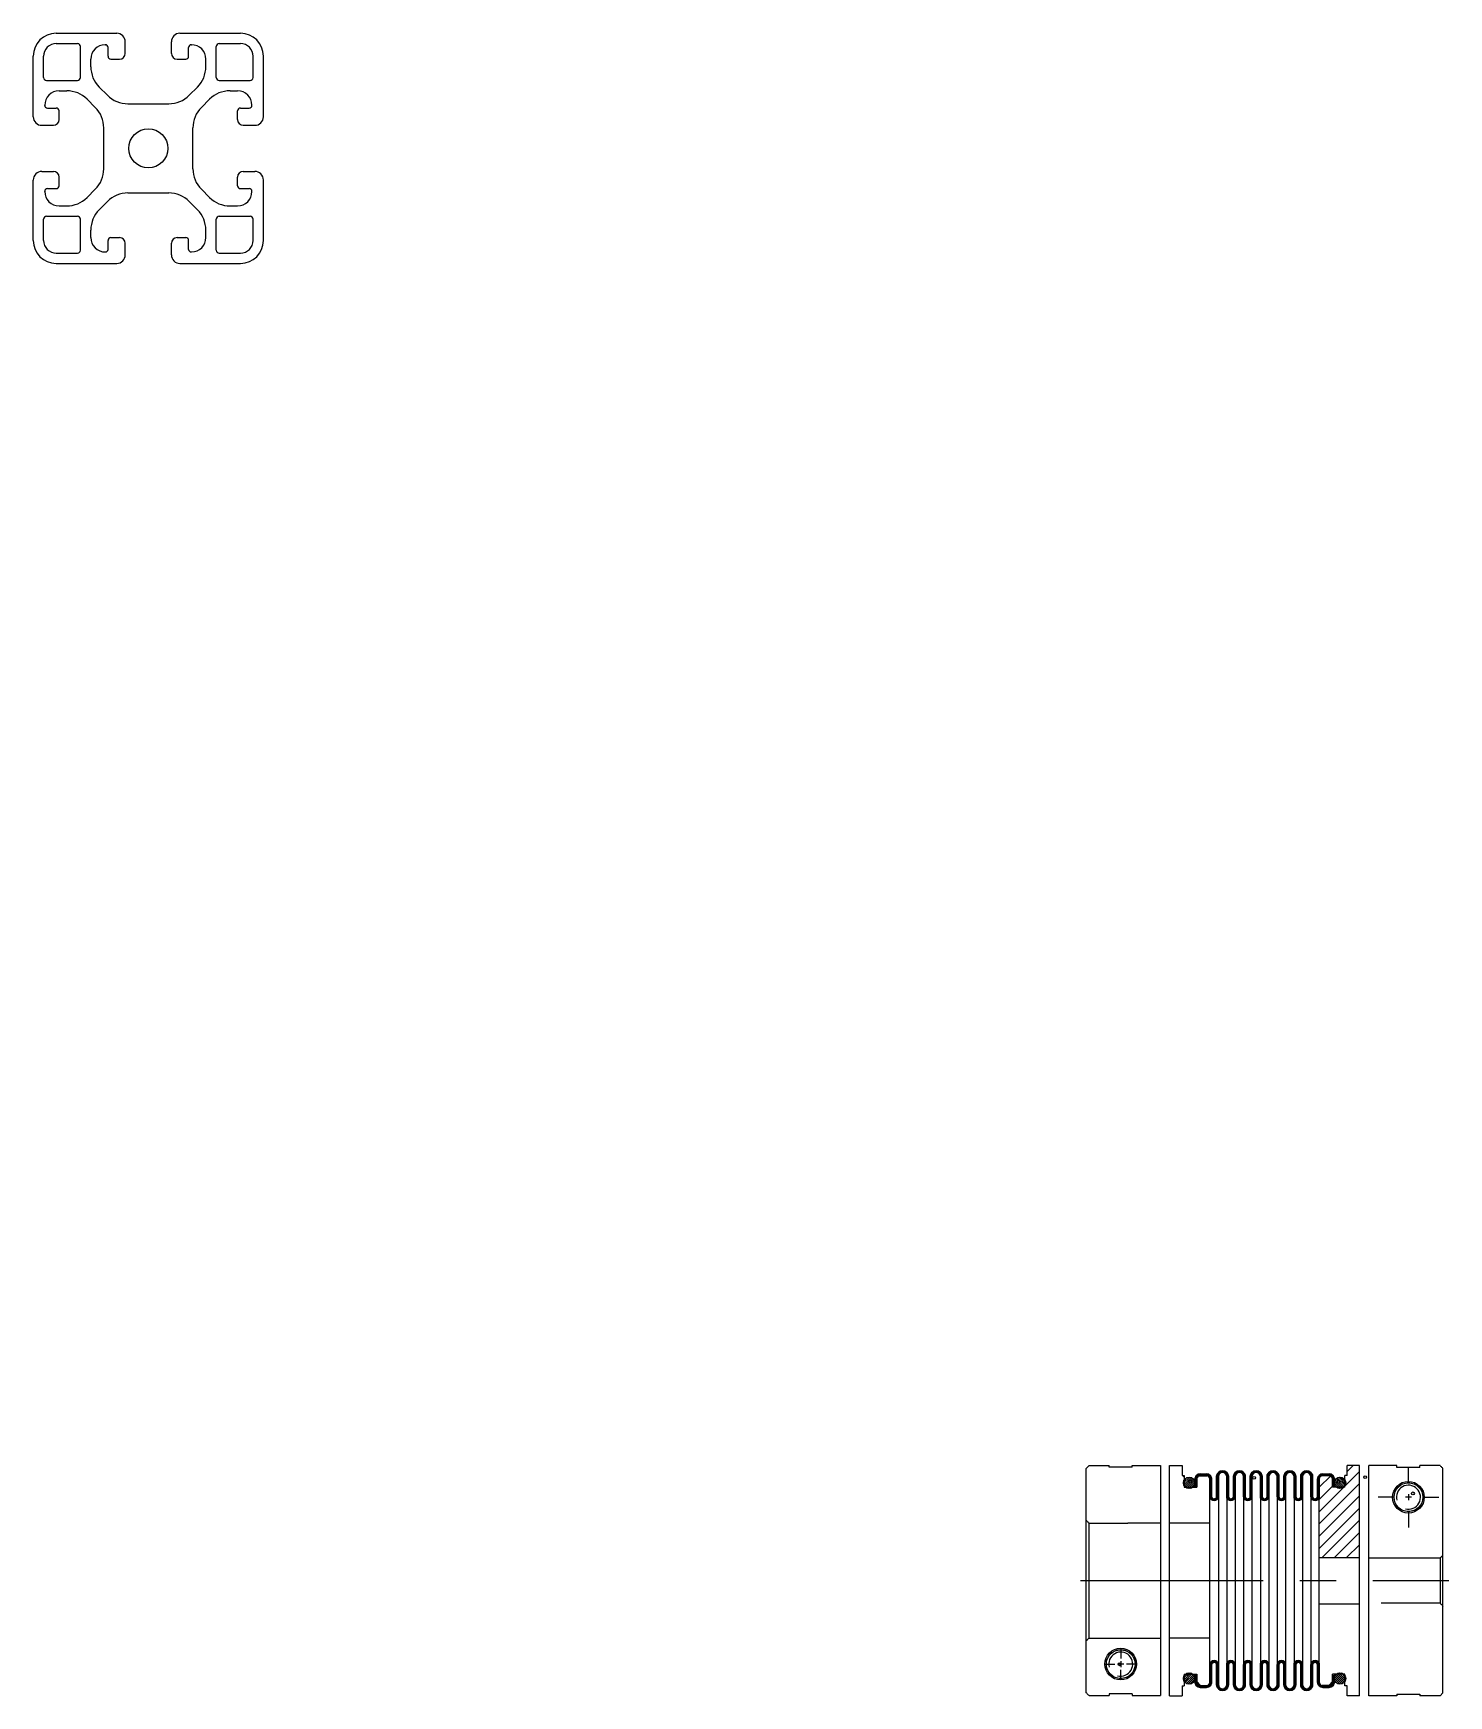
# Model space of a CAD drawing. Header units: millimetres. Extents: x -29 to 3384, y -388 to 1226.
# Drawn here: x -29.2 to 216.7, y 54.5 to 343.4 of the extents above; entities that cross this region are included whole.
import ezdxf

# ---------------------------------------------------------------- set-up
doc = ezdxf.new("R2010")
doc.units = ezdxf.units.MM
doc.linetypes.add('CENTER', pattern=[50.8, 31.75, -6.35, 6.35, -6.35])
doc.linetypes.add('phl_thick', pattern=[0])
doc.layers.add('DEFAULT_1', color=7, linetype='CENTER')
doc.layers.add('projection', color=7, linetype='Continuous')

# ---------------------------------------------------------------- blocks, each defined once
blk = doc.blocks.new('*U2')
at = {"color": 2, "linetype": 'Continuous', "extrusion": (0, 0, -1)}
for points in [[(-116.87, 246.21), (-117.76, 246.04), (-116.48, 245.76)], [(-117.36, 246.52), (-119.57, 246.21), (-116.87, 246.21)], [(-116.87, 246.21), (-118.22, 246.11), (-117.76, 246.04)], [(-119.57, 246.21), (-118.22, 246.11), (-116.87, 246.21)], [(-117.92, 246.69), (-119.07, 246.52), (-117.36, 246.52)], [(-119.07, 246.52), (-119.57, 246.21), (-117.36, 246.52)], [(-119.07, 246.52), (-117.92, 246.69), (-118.51, 246.69)], [(-119.57, 246.21), (-118.67, 246.04), (-118.22, 246.11)], [(-119.57, 246.21), (-119.95, 245.76), (-118.67, 246.04)], [(-118.67, 246.04), (-119.95, 245.76), (-119.08, 245.83)], [(-119.08, 245.83), (-119.95, 245.76), (-119.4, 245.51)], [(-119.95, 245.76), (-120.19, 245.23), (-119.4, 245.51)], [(-119.4, 245.51), (-120.19, 245.23), (-119.61, 245.1)], [(-120.19, 245.23), (-120.28, 244.65), (-119.61, 245.1)], [(-119.61, 245.1), (-120.28, 244.65), (-119.68, 244.65)], [(-119.68, 244.65), (-120.28, 237.77), (-119.68, 237.77)], [(-120.28, 244.65), (-120.28, 237.77), (-119.68, 244.65)], [(-120.28, 237.77), (-119.75, 237.32), (-119.68, 237.77)]]:
    blk.add_solid(points, dxfattribs=at)
blk = doc.blocks.new('*U3')
at = {"color": 2, "linetype": 'Continuous', "extrusion": (0, 0, -1)}
for points in [[(-122.71, 246.21), (-123.61, 246.04), (-122.33, 245.76)], [(-123.21, 246.52), (-125.41, 246.21), (-122.71, 246.21)], [(-122.71, 246.21), (-124.06, 246.11), (-123.61, 246.04)], [(-125.41, 246.21), (-124.06, 246.11), (-122.71, 246.21)], [(-123.77, 246.69), (-124.92, 246.52), (-123.21, 246.52)], [(-124.92, 246.52), (-125.41, 246.21), (-123.21, 246.52)], [(-124.92, 246.52), (-123.77, 246.69), (-124.36, 246.69)], [(-125.41, 246.21), (-124.51, 246.04), (-124.06, 246.11)], [(-125.41, 246.21), (-125.8, 245.76), (-124.51, 246.04)], [(-124.51, 246.04), (-125.8, 245.76), (-124.92, 245.83)], [(-124.92, 245.83), (-125.8, 245.76), (-125.24, 245.51)], [(-125.8, 245.76), (-126.04, 245.23), (-125.24, 245.51)], [(-125.24, 245.51), (-126.04, 245.23), (-125.45, 245.1)], [(-126.04, 245.23), (-126.12, 244.65), (-125.45, 245.1)], [(-125.45, 245.1), (-126.12, 244.65), (-125.52, 244.65)], [(-125.52, 244.65), (-126.12, 237.77), (-125.52, 237.77)], [(-126.12, 244.65), (-126.12, 237.77), (-125.52, 244.65)], [(-126.12, 237.77), (-125.6, 237.32), (-125.52, 237.77)]]:
    blk.add_solid(points, dxfattribs=at)
blk = doc.blocks.new('*U4')
at = {"color": 2, "linetype": 'Continuous', "extrusion": (0, 0, -1)}
for points in [[(-128.56, 246.21), (-129.46, 246.04), (-128.17, 245.76)], [(-129.05, 246.52), (-131.26, 246.21), (-128.56, 246.21)], [(-128.56, 246.21), (-129.91, 246.11), (-129.46, 246.04)], [(-131.26, 246.21), (-129.91, 246.11), (-128.56, 246.21)], [(-129.61, 246.69), (-130.76, 246.52), (-129.05, 246.52)], [(-130.76, 246.52), (-131.26, 246.21), (-129.05, 246.52)], [(-130.76, 246.52), (-129.61, 246.69), (-130.2, 246.69)], [(-131.26, 246.21), (-130.36, 246.04), (-129.91, 246.11)], [(-131.26, 246.21), (-131.64, 245.76), (-130.36, 246.04)], [(-130.36, 246.04), (-131.64, 245.76), (-130.77, 245.83)], [(-130.77, 245.83), (-131.64, 245.76), (-131.09, 245.51)], [(-131.64, 245.76), (-131.89, 245.23), (-131.09, 245.51)], [(-131.09, 245.51), (-131.89, 245.23), (-131.3, 245.1)], [(-131.89, 245.23), (-131.97, 244.65), (-131.3, 245.1)], [(-131.3, 245.1), (-131.97, 244.65), (-131.37, 244.65)], [(-131.37, 244.65), (-131.97, 237.77), (-131.37, 237.77)], [(-131.97, 244.65), (-131.97, 237.77), (-131.37, 244.65)], [(-131.97, 237.77), (-131.44, 237.32), (-131.37, 237.77)]]:
    blk.add_solid(points, dxfattribs=at)
blk = doc.blocks.new('*U5')
at = {"color": 2, "linetype": 'Continuous', "extrusion": (0, 0, -1)}
for points in [[(-134.4, 246.21), (-135.3, 246.04), (-134.02, 245.76)], [(-134.9, 246.52), (-137.1, 246.21), (-134.4, 246.21)], [(-134.4, 246.21), (-135.75, 246.11), (-135.3, 246.04)], [(-137.1, 246.21), (-135.75, 246.11), (-134.4, 246.21)], [(-135.46, 246.69), (-136.61, 246.52), (-134.9, 246.52)], [(-136.61, 246.52), (-137.1, 246.21), (-134.9, 246.52)], [(-136.61, 246.52), (-135.46, 246.69), (-136.05, 246.69)], [(-137.1, 246.21), (-136.21, 246.04), (-135.75, 246.11)], [(-137.1, 246.21), (-137.49, 245.76), (-136.21, 246.04)], [(-136.21, 246.04), (-137.49, 245.76), (-136.61, 245.83)], [(-136.61, 245.83), (-137.49, 245.76), (-136.94, 245.51)], [(-137.49, 245.76), (-137.73, 245.23), (-136.94, 245.51)], [(-136.94, 245.51), (-137.73, 245.23), (-137.14, 245.1)], [(-137.73, 245.23), (-137.82, 244.65), (-137.14, 245.1)], [(-137.14, 245.1), (-137.82, 244.65), (-137.22, 244.65)], [(-137.22, 244.65), (-137.82, 237.77), (-137.22, 237.77)], [(-137.82, 244.65), (-137.82, 237.77), (-137.22, 244.65)], [(-137.82, 237.77), (-137.29, 237.32), (-137.22, 237.77)]]:
    blk.add_solid(points, dxfattribs=at)
blk = doc.blocks.new('*U6')
at = {"color": 2, "linetype": 'Continuous', "extrusion": (0, 0, -1)}
for points in [[(-140.25, 246.21), (-141.15, 246.04), (-139.87, 245.76)], [(-140.74, 246.52), (-142.95, 246.21), (-140.25, 246.21)], [(-140.25, 246.21), (-141.6, 246.11), (-141.15, 246.04)], [(-142.95, 246.21), (-141.6, 246.11), (-140.25, 246.21)], [(-141.31, 246.69), (-142.46, 246.52), (-140.74, 246.52)], [(-142.46, 246.52), (-142.95, 246.21), (-140.74, 246.52)], [(-142.46, 246.52), (-141.31, 246.69), (-141.89, 246.69)], [(-142.95, 246.21), (-142.05, 246.04), (-141.6, 246.11)], [(-142.95, 246.21), (-143.33, 245.76), (-142.05, 246.04)], [(-142.05, 246.04), (-143.33, 245.76), (-142.46, 245.83)], [(-142.46, 245.83), (-143.33, 245.76), (-142.78, 245.51)], [(-143.33, 245.76), (-143.58, 245.23), (-142.78, 245.51)], [(-142.78, 245.51), (-143.58, 245.23), (-142.99, 245.1)], [(-143.58, 245.23), (-143.66, 244.65), (-142.99, 245.1)], [(-142.99, 245.1), (-143.66, 244.65), (-143.06, 244.65)], [(-143.06, 244.65), (-143.66, 237.77), (-143.06, 237.77)], [(-143.66, 244.65), (-143.66, 237.77), (-143.06, 244.65)], [(-143.66, 237.77), (-143.13, 237.32), (-143.06, 237.77)]]:
    blk.add_solid(points, dxfattribs=at)
blk = doc.blocks.new('*U7')
at = {"color": 2, "linetype": 'Continuous', "extrusion": (0, 0, -1)}
for points in [[(-146.1, 246.21), (-147, 246.04), (-145.71, 245.76)], [(-146.59, 246.52), (-148.8, 246.21), (-146.1, 246.21)], [(-146.1, 246.21), (-147.45, 246.11), (-147, 246.04)], [(-148.8, 246.21), (-147.45, 246.11), (-146.1, 246.21)], [(-147.15, 246.69), (-148.3, 246.52), (-146.59, 246.52)], [(-148.3, 246.52), (-148.8, 246.21), (-146.59, 246.52)], [(-148.3, 246.52), (-147.15, 246.69), (-147.74, 246.69)], [(-148.8, 246.21), (-147.9, 246.04), (-147.45, 246.11)], [(-148.8, 246.21), (-149.18, 245.76), (-147.9, 246.04)], [(-147.9, 246.04), (-149.18, 245.76), (-148.31, 245.83)], [(-148.31, 245.83), (-149.18, 245.76), (-148.63, 245.51)], [(-149.18, 245.76), (-149.42, 245.23), (-148.63, 245.51)], [(-148.63, 245.51), (-149.42, 245.23), (-148.84, 245.1)], [(-149.42, 245.23), (-149.51, 244.65), (-148.84, 245.1)], [(-148.84, 245.1), (-149.51, 244.65), (-148.91, 244.65)], [(-148.91, 244.65), (-149.51, 237.77), (-148.91, 237.77)], [(-149.51, 244.65), (-149.51, 237.77), (-148.91, 244.65)], [(-149.51, 237.77), (-148.98, 237.32), (-148.91, 237.77)]]:
    blk.add_solid(points, dxfattribs=at)
blk = doc.blocks.new('*U8')
at = {"color": 2, "linetype": 'Continuous', "extrusion": (0, 0, -1)}
for points in [[(-116.24, 245.23), (-116.83, 245.1), (-116.15, 244.65)], [(-116.83, 245.1), (-116.75, 244.65), (-116.15, 244.65)], [(-116.15, 244.65), (-116.75, 237.77), (-116.15, 237.77)], [(-116.75, 244.65), (-116.75, 237.77), (-116.15, 244.65)], [(-116.48, 245.76), (-117.03, 245.51), (-116.24, 245.23)], [(-117.03, 245.51), (-116.83, 245.1), (-116.24, 245.23)], [(-117.76, 246.04), (-117.36, 245.83), (-116.48, 245.76)], [(-117.36, 245.83), (-117.03, 245.51), (-116.48, 245.76)], [(-115.72, 237.03), (-116.48, 236.91), (-115.44, 236.92)], [(-115.95, 237.22), (-116.48, 236.91), (-115.72, 237.03)], [(-116.1, 237.48), (-116.68, 237.32), (-115.95, 237.22)], [(-116.68, 237.32), (-116.48, 236.91), (-115.95, 237.22)], [(-116.15, 237.77), (-116.68, 237.32), (-116.1, 237.48)], [(-116.75, 237.77), (-116.68, 237.32), (-116.15, 237.77)]]:
    blk.add_solid(points, dxfattribs=at)
blk = doc.blocks.new('*U9')
at = {"color": 2, "linetype": 'Continuous', "extrusion": (0, 0, -1)}
for points in [[(-122.08, 245.23), (-122.67, 245.1), (-122, 244.65)], [(-122.67, 245.1), (-122.6, 244.65), (-122, 244.65)], [(-122, 244.65), (-122.6, 237.77), (-122, 237.77)], [(-122.6, 244.65), (-122.6, 237.77), (-122, 244.65)], [(-122.33, 245.76), (-122.88, 245.51), (-122.08, 245.23)], [(-122.88, 245.51), (-122.67, 245.1), (-122.08, 245.23)], [(-123.61, 246.04), (-123.2, 245.83), (-122.33, 245.76)], [(-123.2, 245.83), (-122.88, 245.51), (-122.33, 245.76)], [(-121.57, 237.03), (-122.32, 236.91), (-121.29, 236.92)], [(-121.8, 237.22), (-122.32, 236.91), (-121.57, 237.03)], [(-121.95, 237.48), (-122.53, 237.32), (-121.8, 237.22)], [(-122.53, 237.32), (-122.32, 236.91), (-121.8, 237.22)], [(-122, 237.77), (-122.53, 237.32), (-121.95, 237.48)], [(-122.6, 237.77), (-122.53, 237.32), (-122, 237.77)]]:
    blk.add_solid(points, dxfattribs=at)
blk = doc.blocks.new('*U10')
at = {"color": 2, "linetype": 'Continuous', "extrusion": (0, 0, -1)}
for points in [[(-127.93, 245.23), (-128.52, 245.1), (-127.85, 244.65)], [(-128.52, 245.1), (-128.45, 244.65), (-127.85, 244.65)], [(-127.85, 244.65), (-128.45, 237.77), (-127.85, 237.77)], [(-128.45, 244.65), (-128.45, 237.77), (-127.85, 244.65)], [(-128.17, 245.76), (-128.73, 245.51), (-127.93, 245.23)], [(-128.73, 245.51), (-128.52, 245.1), (-127.93, 245.23)], [(-129.46, 246.04), (-129.05, 245.83), (-128.17, 245.76)], [(-129.05, 245.83), (-128.73, 245.51), (-128.17, 245.76)], [(-127.42, 237.03), (-128.17, 236.91), (-127.13, 236.92)], [(-127.65, 237.22), (-128.17, 236.91), (-127.42, 237.03)], [(-127.79, 237.48), (-128.38, 237.32), (-127.65, 237.22)], [(-128.38, 237.32), (-128.17, 236.91), (-127.65, 237.22)], [(-127.85, 237.77), (-128.38, 237.32), (-127.79, 237.48)], [(-128.45, 237.77), (-128.38, 237.32), (-127.85, 237.77)]]:
    blk.add_solid(points, dxfattribs=at)
blk = doc.blocks.new('*U11')
at = {"color": 2, "linetype": 'Continuous', "extrusion": (0, 0, -1)}
for points in [[(-133.78, 245.23), (-134.36, 245.1), (-133.69, 244.65)], [(-134.36, 245.1), (-134.29, 244.65), (-133.69, 244.65)], [(-133.69, 244.65), (-134.29, 237.77), (-133.69, 237.77)], [(-134.29, 244.65), (-134.29, 237.77), (-133.69, 244.65)], [(-134.02, 245.76), (-134.57, 245.51), (-133.78, 245.23)], [(-134.57, 245.51), (-134.36, 245.1), (-133.78, 245.23)], [(-135.3, 246.04), (-134.9, 245.83), (-134.02, 245.76)], [(-134.9, 245.83), (-134.57, 245.51), (-134.02, 245.76)], [(-133.26, 237.03), (-134.01, 236.91), (-132.98, 236.92)], [(-133.49, 237.22), (-134.01, 236.91), (-133.26, 237.03)], [(-133.64, 237.48), (-134.22, 237.32), (-133.49, 237.22)], [(-134.22, 237.32), (-134.01, 236.91), (-133.49, 237.22)], [(-133.69, 237.77), (-134.22, 237.32), (-133.64, 237.48)], [(-134.29, 237.77), (-134.22, 237.32), (-133.69, 237.77)]]:
    blk.add_solid(points, dxfattribs=at)
blk = doc.blocks.new('*U12')
at = {"color": 2, "linetype": 'Continuous', "extrusion": (0, 0, -1)}
for points in [[(-139.62, 245.23), (-140.21, 245.1), (-139.54, 244.65)], [(-140.21, 245.1), (-140.14, 244.65), (-139.54, 244.65)], [(-139.54, 244.65), (-140.14, 237.77), (-139.54, 237.77)], [(-140.14, 244.65), (-140.14, 237.77), (-139.54, 244.65)], [(-139.87, 245.76), (-140.42, 245.51), (-139.62, 245.23)], [(-140.42, 245.51), (-140.21, 245.1), (-139.62, 245.23)], [(-141.15, 246.04), (-140.74, 245.83), (-139.87, 245.76)], [(-140.74, 245.83), (-140.42, 245.51), (-139.87, 245.76)], [(-139.11, 237.03), (-139.86, 236.91), (-138.83, 236.92)], [(-139.34, 237.22), (-139.86, 236.91), (-139.11, 237.03)], [(-139.49, 237.48), (-140.07, 237.32), (-139.34, 237.22)], [(-140.07, 237.32), (-139.86, 236.91), (-139.34, 237.22)], [(-139.54, 237.77), (-140.07, 237.32), (-139.49, 237.48)], [(-140.14, 237.77), (-140.07, 237.32), (-139.54, 237.77)]]:
    blk.add_solid(points, dxfattribs=at)
blk = doc.blocks.new('*U13')
at = {"color": 2, "linetype": 'Continuous', "extrusion": (0, 0, -1)}
for points in [[(-145.47, 245.23), (-146.06, 245.1), (-145.39, 244.65)], [(-146.06, 245.1), (-145.99, 244.65), (-145.39, 244.65)], [(-145.39, 244.65), (-145.99, 237.77), (-145.39, 237.77)], [(-145.99, 244.65), (-145.99, 237.77), (-145.39, 244.65)], [(-145.71, 245.76), (-146.26, 245.51), (-145.47, 245.23)], [(-146.26, 245.51), (-146.06, 245.1), (-145.47, 245.23)], [(-147, 246.04), (-146.59, 245.83), (-145.71, 245.76)], [(-146.59, 245.83), (-146.26, 245.51), (-145.71, 245.76)], [(-144.95, 237.03), (-145.71, 236.91), (-144.67, 236.92)], [(-145.18, 237.22), (-145.71, 236.91), (-144.95, 237.03)], [(-145.33, 237.48), (-145.91, 237.32), (-145.18, 237.22)], [(-145.91, 237.32), (-145.71, 236.91), (-145.18, 237.22)], [(-145.39, 237.77), (-145.91, 237.32), (-145.33, 237.48)], [(-145.99, 237.77), (-145.91, 237.32), (-145.39, 237.77)]]:
    blk.add_solid(points, dxfattribs=at)
blk = doc.blocks.new('*U14')
at = {"color": 2, "linetype": 'Continuous', "extrusion": (0, 0, -1)}
for points in [[(-109.16, 245.08), (-110.06, 244.95), (-108.87, 244.71)], [(-109.53, 245.37), (-113.9, 245.08), (-109.16, 245.08)], [(-109.16, 245.08), (-110.43, 245.01), (-110.06, 244.95)], [(-113.9, 245.08), (-110.43, 245.01), (-109.16, 245.08)], [(-109.97, 245.55), (-113.53, 245.37), (-109.53, 245.37)], [(-113.53, 245.37), (-113.9, 245.08), (-109.53, 245.37)], [(-110.43, 245.61), (-113.1, 245.55), (-109.97, 245.55)], [(-113.1, 245.55), (-113.53, 245.37), (-109.97, 245.55)], [(-113.1, 245.55), (-110.43, 245.61), (-112.63, 245.61)], [(-113.9, 245.08), (-112.63, 245.01), (-110.43, 245.01)], [(-113.9, 245.08), (-113, 244.95), (-112.63, 245.01)], [(-113.9, 245.08), (-114.19, 244.71), (-113, 244.95)], [(-113, 244.95), (-114.19, 244.71), (-113.34, 244.78)], [(-113.34, 244.78), (-114.19, 244.71), (-113.6, 244.52)], [(-114.19, 244.71), (-114.37, 244.28), (-113.6, 244.52)], [(-113.6, 244.52), (-114.37, 244.28), (-113.77, 244.18)], [(-114.37, 244.28), (-114.43, 243.81), (-113.77, 244.18)], [(-113.77, 244.18), (-114.43, 243.81), (-113.83, 243.81)], [(-113.83, 243.81), (-114.43, 237.77), (-113.83, 237.77)], [(-114.43, 243.81), (-114.43, 237.77), (-113.83, 243.81)], [(-114.43, 237.77), (-113.9, 237.32), (-113.83, 237.77)]]:
    blk.add_solid(points, dxfattribs=at)
blk = doc.blocks.new('*U15')
at = {"color": 2, "linetype": 'Continuous', "extrusion": (0, 0, -1)}
for points in [[(-151.76, 245.08), (-152.66, 244.95), (-151.47, 244.71)], [(-152.13, 245.37), (-156.5, 245.08), (-151.76, 245.08)], [(-151.76, 245.08), (-153.03, 245.01), (-152.66, 244.95)], [(-156.5, 245.08), (-153.03, 245.01), (-151.76, 245.08)], [(-152.57, 245.55), (-156.13, 245.37), (-152.13, 245.37)], [(-156.13, 245.37), (-156.5, 245.08), (-152.13, 245.37)], [(-153.03, 245.61), (-155.7, 245.55), (-152.57, 245.55)], [(-155.7, 245.55), (-156.13, 245.37), (-152.57, 245.55)], [(-155.7, 245.55), (-153.03, 245.61), (-155.23, 245.61)], [(-156.5, 245.08), (-155.23, 245.01), (-153.03, 245.01)], [(-156.5, 245.08), (-155.6, 244.95), (-155.23, 245.01)], [(-156.5, 245.08), (-156.79, 244.71), (-155.6, 244.95)], [(-155.6, 244.95), (-156.79, 244.71), (-155.94, 244.78)], [(-155.94, 244.78), (-156.79, 244.71), (-156.2, 244.52)], [(-156.79, 244.71), (-156.97, 244.28), (-156.2, 244.52)], [(-156.2, 244.52), (-156.97, 244.28), (-156.37, 244.18)], [(-156.97, 244.28), (-157.03, 243.81), (-156.37, 244.18)], [(-156.37, 244.18), (-157.03, 243.81), (-156.43, 243.81)], [(-156.43, 243.81), (-157.03, 241.51), (-156.43, 241.51)], [(-157.03, 243.81), (-157.03, 241.51), (-156.43, 243.81)]]:
    blk.add_solid(points, dxfattribs=at)
blk = doc.blocks.new('*U16')
at = {"color": 2, "linetype": 'Continuous', "extrusion": (0, 0, -1)}
for points in [[(-108.69, 244.28), (-109.29, 244.18), (-108.63, 243.81)], [(-109.29, 244.18), (-109.23, 243.81), (-108.63, 243.81)], [(-108.63, 243.81), (-109.23, 241.51), (-108.63, 241.51)], [(-109.23, 243.81), (-109.23, 241.51), (-108.63, 243.81)], [(-108.87, 244.71), (-109.46, 244.52), (-108.69, 244.28)], [(-109.46, 244.52), (-109.29, 244.18), (-108.69, 244.28)], [(-110.06, 244.95), (-109.73, 244.78), (-108.87, 244.71)], [(-109.73, 244.78), (-109.46, 244.52), (-108.87, 244.71)]]:
    blk.add_solid(points, dxfattribs=at)
blk = doc.blocks.new('*U17')
at = {"color": 2, "linetype": 'Continuous', "extrusion": (0, 0, -1)}
for points in [[(-151.29, 244.28), (-151.89, 244.18), (-151.23, 243.81)], [(-151.89, 244.18), (-151.83, 243.81), (-151.23, 243.81)], [(-151.23, 243.81), (-151.83, 237.77), (-151.23, 237.77)], [(-151.83, 243.81), (-151.83, 237.77), (-151.23, 243.81)], [(-151.47, 244.71), (-152.06, 244.52), (-151.29, 244.28)], [(-152.06, 244.52), (-151.89, 244.18), (-151.29, 244.28)], [(-152.66, 244.95), (-152.33, 244.78), (-151.47, 244.71)], [(-152.33, 244.78), (-152.06, 244.52), (-151.47, 244.71)], [(-150.8, 237.03), (-151.55, 236.91), (-150.52, 236.92)], [(-151.03, 237.22), (-151.55, 236.91), (-150.8, 237.03)], [(-151.18, 237.48), (-151.76, 237.32), (-151.03, 237.22)], [(-151.76, 237.32), (-151.55, 236.91), (-151.03, 237.22)], [(-151.23, 237.77), (-151.76, 237.32), (-151.18, 237.48)], [(-151.83, 237.77), (-151.76, 237.32), (-151.23, 237.77)]]:
    blk.add_solid(points, dxfattribs=at)
blk = doc.blocks.new('*U18')
at = {"color": 2, "linetype": 'Continuous', "extrusion": (0, 0, -1)}
for points in [[(-114.43, 237.77), (-114.48, 237.48), (-113.9, 237.32)], [(-114.48, 237.48), (-114.63, 237.22), (-113.9, 237.32)], [(-113.9, 237.32), (-114.63, 237.22), (-114.11, 236.91)]]:
    blk.add_solid(points, dxfattribs=at)
blk = doc.blocks.new('*U19')
at = {"color": 2, "linetype": 'Continuous', "extrusion": (0, 0, -1)}
for points in [[(-120.28, 237.77), (-120.33, 237.48), (-119.75, 237.32)], [(-120.33, 237.48), (-120.48, 237.22), (-119.75, 237.32)], [(-119.75, 237.32), (-120.48, 237.22), (-119.96, 236.91)]]:
    blk.add_solid(points, dxfattribs=at)
blk = doc.blocks.new('*U20')
at = {"color": 2, "linetype": 'Continuous', "extrusion": (0, 0, -1)}
for points in [[(-126.12, 237.77), (-126.18, 237.48), (-125.6, 237.32)], [(-126.18, 237.48), (-126.33, 237.22), (-125.6, 237.32)], [(-125.6, 237.32), (-126.33, 237.22), (-125.8, 236.91)]]:
    blk.add_solid(points, dxfattribs=at)
blk = doc.blocks.new('*U21')
at = {"color": 2, "linetype": 'Continuous', "extrusion": (0, 0, -1)}
for points in [[(-131.97, 237.77), (-132.02, 237.48), (-131.44, 237.32)], [(-132.02, 237.48), (-132.17, 237.22), (-131.44, 237.32)], [(-131.44, 237.32), (-132.17, 237.22), (-131.65, 236.91)]]:
    blk.add_solid(points, dxfattribs=at)
blk = doc.blocks.new('*U22')
at = {"color": 2, "linetype": 'Continuous', "extrusion": (0, 0, -1)}
for points in [[(-137.82, 237.77), (-137.87, 237.48), (-137.29, 237.32)], [(-137.87, 237.48), (-138.02, 237.22), (-137.29, 237.32)], [(-137.29, 237.32), (-138.02, 237.22), (-137.5, 236.91)]]:
    blk.add_solid(points, dxfattribs=at)
blk = doc.blocks.new('*U23')
at = {"color": 2, "linetype": 'Continuous', "extrusion": (0, 0, -1)}
for points in [[(-143.66, 237.77), (-143.71, 237.48), (-143.13, 237.32)], [(-143.71, 237.48), (-143.86, 237.22), (-143.13, 237.32)], [(-143.13, 237.32), (-143.86, 237.22), (-143.34, 236.91)]]:
    blk.add_solid(points, dxfattribs=at)
blk = doc.blocks.new('*U24')
at = {"color": 2, "linetype": 'Continuous', "extrusion": (0, 0, -1)}
for points in [[(-149.51, 237.77), (-149.56, 237.48), (-148.98, 237.32)], [(-149.56, 237.48), (-149.71, 237.22), (-148.98, 237.32)], [(-148.98, 237.32), (-149.71, 237.22), (-149.19, 236.91)]]:
    blk.add_solid(points, dxfattribs=at)
blk = doc.blocks.new('*U25')
at = {"color": 2, "linetype": 'Continuous', "extrusion": (0, 0, -1)}
for points in [[(-114.63, 237.22), (-114.86, 237.03), (-114.11, 236.91)], [(-114.86, 237.03), (-115.14, 236.92), (-114.11, 236.91)], [(-115.44, 236.92), (-116.48, 236.91), (-114.11, 236.91)], [(-114.11, 236.91), (-115.14, 236.92), (-115.44, 236.92)], [(-114.11, 236.91), (-116.15, 236.59), (-114.43, 236.59)], [(-116.48, 236.91), (-116.15, 236.59), (-114.11, 236.91)], [(-114.43, 236.59), (-115.74, 236.38), (-114.84, 236.38)], [(-116.15, 236.59), (-115.74, 236.38), (-114.43, 236.59)], [(-115.74, 236.38), (-115.29, 236.31), (-114.84, 236.38)]]:
    blk.add_solid(points, dxfattribs=at)
blk = doc.blocks.new('*U26')
at = {"color": 2, "linetype": 'Continuous', "extrusion": (0, 0, -1)}
for points in [[(-120.48, 237.22), (-120.71, 237.03), (-119.96, 236.91)], [(-120.71, 237.03), (-120.99, 236.92), (-119.96, 236.91)], [(-121.29, 236.92), (-122.32, 236.91), (-119.96, 236.91)], [(-119.96, 236.91), (-120.99, 236.92), (-121.29, 236.92)], [(-119.96, 236.91), (-122, 236.59), (-120.28, 236.59)], [(-122.32, 236.91), (-122, 236.59), (-119.96, 236.91)], [(-120.28, 236.59), (-121.59, 236.38), (-120.69, 236.38)], [(-122, 236.59), (-121.59, 236.38), (-120.28, 236.59)], [(-121.59, 236.38), (-121.14, 236.31), (-120.69, 236.38)]]:
    blk.add_solid(points, dxfattribs=at)
blk = doc.blocks.new('*U27')
at = {"color": 2, "linetype": 'Continuous', "extrusion": (0, 0, -1)}
for points in [[(-126.33, 237.22), (-126.55, 237.03), (-125.8, 236.91)], [(-126.55, 237.03), (-126.84, 236.92), (-125.8, 236.91)], [(-127.13, 236.92), (-128.17, 236.91), (-125.8, 236.91)], [(-125.8, 236.91), (-126.84, 236.92), (-127.13, 236.92)], [(-125.8, 236.91), (-127.84, 236.59), (-126.13, 236.59)], [(-128.17, 236.91), (-127.84, 236.59), (-125.8, 236.91)], [(-126.13, 236.59), (-127.44, 236.38), (-126.53, 236.38)], [(-127.84, 236.59), (-127.44, 236.38), (-126.13, 236.59)], [(-127.44, 236.38), (-126.99, 236.31), (-126.53, 236.38)]]:
    blk.add_solid(points, dxfattribs=at)
blk = doc.blocks.new('*U28')
at = {"color": 2, "linetype": 'Continuous', "extrusion": (0, 0, -1)}
for points in [[(-132.17, 237.22), (-132.4, 237.03), (-131.65, 236.91)], [(-132.4, 237.03), (-132.68, 236.92), (-131.65, 236.91)], [(-132.98, 236.92), (-134.01, 236.91), (-131.65, 236.91)], [(-131.65, 236.91), (-132.68, 236.92), (-132.98, 236.92)], [(-131.65, 236.91), (-133.69, 236.59), (-131.97, 236.59)], [(-134.01, 236.91), (-133.69, 236.59), (-131.65, 236.91)], [(-131.97, 236.59), (-133.28, 236.38), (-132.38, 236.38)], [(-133.69, 236.59), (-133.28, 236.38), (-131.97, 236.59)], [(-133.28, 236.38), (-132.83, 236.31), (-132.38, 236.38)]]:
    blk.add_solid(points, dxfattribs=at)
blk = doc.blocks.new('*U29')
at = {"color": 2, "linetype": 'Continuous', "extrusion": (0, 0, -1)}
for points in [[(-138.02, 237.22), (-138.25, 237.03), (-137.5, 236.91)], [(-138.25, 237.03), (-138.53, 236.92), (-137.5, 236.91)], [(-138.83, 236.92), (-139.86, 236.91), (-137.5, 236.91)], [(-137.5, 236.91), (-138.53, 236.92), (-138.83, 236.92)], [(-137.5, 236.91), (-139.54, 236.59), (-137.82, 236.59)], [(-139.86, 236.91), (-139.54, 236.59), (-137.5, 236.91)], [(-137.82, 236.59), (-139.13, 236.38), (-138.23, 236.38)], [(-139.54, 236.59), (-139.13, 236.38), (-137.82, 236.59)], [(-139.13, 236.38), (-138.68, 236.31), (-138.23, 236.38)]]:
    blk.add_solid(points, dxfattribs=at)
blk = doc.blocks.new('*U30')
at = {"color": 2, "linetype": 'Continuous', "extrusion": (0, 0, -1)}
for points in [[(-143.86, 237.22), (-144.09, 237.03), (-143.34, 236.91)], [(-144.09, 237.03), (-144.37, 236.92), (-143.34, 236.91)], [(-144.67, 236.92), (-145.71, 236.91), (-143.34, 236.91)], [(-143.34, 236.91), (-144.37, 236.92), (-144.67, 236.92)], [(-143.34, 236.91), (-145.38, 236.59), (-143.66, 236.59)], [(-145.71, 236.91), (-145.38, 236.59), (-143.34, 236.91)], [(-143.66, 236.59), (-144.98, 236.38), (-144.07, 236.38)], [(-145.38, 236.59), (-144.98, 236.38), (-143.66, 236.59)], [(-144.98, 236.38), (-144.52, 236.31), (-144.07, 236.38)]]:
    blk.add_solid(points, dxfattribs=at)
blk = doc.blocks.new('*U31')
at = {"color": 2, "linetype": 'Continuous', "extrusion": (0, 0, -1)}
for points in [[(-149.71, 237.22), (-149.94, 237.03), (-149.19, 236.91)], [(-149.94, 237.03), (-150.22, 236.92), (-149.19, 236.91)], [(-150.52, 236.92), (-151.55, 236.91), (-149.19, 236.91)], [(-149.19, 236.91), (-150.22, 236.92), (-150.52, 236.92)], [(-149.19, 236.91), (-151.23, 236.59), (-149.51, 236.59)], [(-151.55, 236.91), (-151.23, 236.59), (-149.19, 236.91)], [(-149.51, 236.59), (-150.82, 236.38), (-149.92, 236.38)], [(-151.23, 236.59), (-150.82, 236.38), (-149.51, 236.59)], [(-150.82, 236.38), (-150.37, 236.31), (-149.92, 236.38)]]:
    blk.add_solid(points, dxfattribs=at)
blk = doc.blocks.new('*U32')
at = {"color": 2, "linetype": 'Continuous', "extrusion": (0, 0, -1)}
for points in [[(-114.11, 180.11), (-115.14, 180.1), (-113.9, 179.7)], [(-114.43, 180.43), (-116.48, 180.11), (-114.11, 180.11)], [(-116.48, 180.11), (-115.14, 180.1), (-114.11, 180.11)], [(-114.84, 180.64), (-116.15, 180.43), (-114.43, 180.43)], [(-116.15, 180.43), (-116.48, 180.11), (-114.43, 180.43)], [(-115.29, 180.71), (-115.74, 180.64), (-114.84, 180.64)], [(-115.74, 180.64), (-116.15, 180.43), (-114.84, 180.64)], [(-116.48, 180.11), (-115.44, 180.1), (-115.14, 180.1)], [(-116.48, 180.11), (-116.68, 179.7), (-115.44, 180.1)], [(-115.44, 180.1), (-116.68, 179.7), (-115.72, 180)], [(-115.72, 180), (-116.68, 179.7), (-115.95, 179.8)], [(-115.95, 179.8), (-116.68, 179.7), (-116.1, 179.54)], [(-116.68, 179.7), (-116.75, 179.25), (-116.1, 179.54)], [(-116.1, 179.54), (-116.75, 179.25), (-116.15, 179.25)], [(-116.15, 179.25), (-116.75, 172.37), (-116.15, 172.37)], [(-116.75, 179.25), (-116.75, 172.37), (-116.15, 179.25)], [(-116.75, 172.37), (-116.24, 171.79), (-116.15, 172.37)]]:
    blk.add_solid(points, dxfattribs=at)
blk = doc.blocks.new('*U33')
at = {"color": 2, "linetype": 'Continuous', "extrusion": (0, 0, -1)}
for points in [[(-119.96, 180.11), (-120.99, 180.1), (-119.75, 179.7)], [(-120.28, 180.43), (-122.32, 180.11), (-119.96, 180.11)], [(-122.32, 180.11), (-120.99, 180.1), (-119.96, 180.11)], [(-120.69, 180.64), (-122, 180.43), (-120.28, 180.43)], [(-122, 180.43), (-122.32, 180.11), (-120.28, 180.43)], [(-121.14, 180.71), (-121.59, 180.64), (-120.69, 180.64)], [(-121.59, 180.64), (-122, 180.43), (-120.69, 180.64)], [(-122.32, 180.11), (-121.29, 180.1), (-120.99, 180.1)], [(-122.32, 180.11), (-122.53, 179.7), (-121.29, 180.1)], [(-121.29, 180.1), (-122.53, 179.7), (-121.57, 180)], [(-121.57, 180), (-122.53, 179.7), (-121.8, 179.8)], [(-121.8, 179.8), (-122.53, 179.7), (-121.95, 179.54)], [(-122.53, 179.7), (-122.6, 179.25), (-121.95, 179.54)], [(-121.95, 179.54), (-122.6, 179.25), (-122, 179.25)], [(-122, 179.25), (-122.6, 172.37), (-122, 172.37)], [(-122.6, 179.25), (-122.6, 172.37), (-122, 179.25)], [(-122.6, 172.37), (-122.08, 171.79), (-122, 172.37)]]:
    blk.add_solid(points, dxfattribs=at)
blk = doc.blocks.new('*U34')
at = {"color": 2, "linetype": 'Continuous', "extrusion": (0, 0, -1)}
for points in [[(-125.8, 180.11), (-126.84, 180.1), (-125.6, 179.7)], [(-126.13, 180.43), (-128.17, 180.11), (-125.8, 180.11)], [(-128.17, 180.11), (-126.84, 180.1), (-125.8, 180.11)], [(-126.53, 180.64), (-127.84, 180.43), (-126.13, 180.43)], [(-127.84, 180.43), (-128.17, 180.11), (-126.13, 180.43)], [(-126.99, 180.71), (-127.44, 180.64), (-126.53, 180.64)], [(-127.44, 180.64), (-127.84, 180.43), (-126.53, 180.64)], [(-128.17, 180.11), (-127.13, 180.1), (-126.84, 180.1)], [(-128.17, 180.11), (-128.38, 179.7), (-127.13, 180.1)], [(-127.13, 180.1), (-128.38, 179.7), (-127.42, 180)], [(-127.42, 180), (-128.38, 179.7), (-127.65, 179.8)], [(-127.65, 179.8), (-128.38, 179.7), (-127.79, 179.54)], [(-128.38, 179.7), (-128.45, 179.25), (-127.79, 179.54)], [(-127.79, 179.54), (-128.45, 179.25), (-127.85, 179.25)], [(-127.85, 179.25), (-128.45, 172.37), (-127.85, 172.37)], [(-128.45, 179.25), (-128.45, 172.37), (-127.85, 179.25)], [(-128.45, 172.37), (-127.93, 171.79), (-127.85, 172.37)]]:
    blk.add_solid(points, dxfattribs=at)
blk = doc.blocks.new('*U35')
at = {"color": 2, "linetype": 'Continuous', "extrusion": (0, 0, -1)}
for points in [[(-131.65, 180.11), (-132.68, 180.1), (-131.44, 179.7)], [(-131.97, 180.43), (-134.01, 180.11), (-131.65, 180.11)], [(-134.01, 180.11), (-132.68, 180.1), (-131.65, 180.11)], [(-132.38, 180.64), (-133.69, 180.43), (-131.97, 180.43)], [(-133.69, 180.43), (-134.01, 180.11), (-131.97, 180.43)], [(-132.83, 180.71), (-133.28, 180.64), (-132.38, 180.64)], [(-133.28, 180.64), (-133.69, 180.43), (-132.38, 180.64)], [(-134.01, 180.11), (-132.98, 180.1), (-132.68, 180.1)], [(-134.01, 180.11), (-134.22, 179.7), (-132.98, 180.1)], [(-132.98, 180.1), (-134.22, 179.7), (-133.26, 180)], [(-133.26, 180), (-134.22, 179.7), (-133.49, 179.8)], [(-133.49, 179.8), (-134.22, 179.7), (-133.64, 179.54)], [(-134.22, 179.7), (-134.29, 179.25), (-133.64, 179.54)], [(-133.64, 179.54), (-134.29, 179.25), (-133.69, 179.25)], [(-133.69, 179.25), (-134.29, 172.37), (-133.69, 172.37)], [(-134.29, 179.25), (-134.29, 172.37), (-133.69, 179.25)], [(-134.29, 172.37), (-133.78, 171.79), (-133.69, 172.37)]]:
    blk.add_solid(points, dxfattribs=at)
blk = doc.blocks.new('*U36')
at = {"color": 2, "linetype": 'Continuous', "extrusion": (0, 0, -1)}
for points in [[(-137.5, 180.11), (-138.53, 180.1), (-137.29, 179.7)], [(-137.82, 180.43), (-139.86, 180.11), (-137.5, 180.11)], [(-139.86, 180.11), (-138.53, 180.1), (-137.5, 180.11)], [(-138.23, 180.64), (-139.54, 180.43), (-137.82, 180.43)], [(-139.54, 180.43), (-139.86, 180.11), (-137.82, 180.43)], [(-138.68, 180.71), (-139.13, 180.64), (-138.23, 180.64)], [(-139.13, 180.64), (-139.54, 180.43), (-138.23, 180.64)], [(-139.86, 180.11), (-138.83, 180.1), (-138.53, 180.1)], [(-139.86, 180.11), (-140.07, 179.7), (-138.83, 180.1)], [(-138.83, 180.1), (-140.07, 179.7), (-139.11, 180)], [(-139.11, 180), (-140.07, 179.7), (-139.34, 179.8)], [(-139.34, 179.8), (-140.07, 179.7), (-139.49, 179.54)], [(-140.07, 179.7), (-140.14, 179.25), (-139.49, 179.54)], [(-139.49, 179.54), (-140.14, 179.25), (-139.54, 179.25)], [(-139.54, 179.25), (-140.14, 172.37), (-139.54, 172.37)], [(-140.14, 179.25), (-140.14, 172.37), (-139.54, 179.25)], [(-140.14, 172.37), (-139.62, 171.79), (-139.54, 172.37)]]:
    blk.add_solid(points, dxfattribs=at)
blk = doc.blocks.new('*U37')
at = {"color": 2, "linetype": 'Continuous', "extrusion": (0, 0, -1)}
for points in [[(-143.34, 180.11), (-144.37, 180.1), (-143.13, 179.7)], [(-143.66, 180.43), (-145.71, 180.11), (-143.34, 180.11)], [(-145.71, 180.11), (-144.37, 180.1), (-143.34, 180.11)], [(-144.07, 180.64), (-145.38, 180.43), (-143.66, 180.43)], [(-145.38, 180.43), (-145.71, 180.11), (-143.66, 180.43)], [(-144.52, 180.71), (-144.98, 180.64), (-144.07, 180.64)], [(-144.98, 180.64), (-145.38, 180.43), (-144.07, 180.64)], [(-145.71, 180.11), (-144.67, 180.1), (-144.37, 180.1)], [(-145.71, 180.11), (-145.91, 179.7), (-144.67, 180.1)], [(-144.67, 180.1), (-145.91, 179.7), (-144.95, 180)], [(-144.95, 180), (-145.91, 179.7), (-145.18, 179.8)], [(-145.18, 179.8), (-145.91, 179.7), (-145.33, 179.54)], [(-145.91, 179.7), (-145.99, 179.25), (-145.33, 179.54)], [(-145.33, 179.54), (-145.99, 179.25), (-145.39, 179.25)], [(-145.39, 179.25), (-145.99, 172.37), (-145.39, 172.37)], [(-145.99, 179.25), (-145.99, 172.37), (-145.39, 179.25)], [(-145.99, 172.37), (-145.47, 171.79), (-145.39, 172.37)]]:
    blk.add_solid(points, dxfattribs=at)
blk = doc.blocks.new('*U38')
at = {"color": 2, "linetype": 'Continuous', "extrusion": (0, 0, -1)}
for points in [[(-149.19, 180.11), (-150.22, 180.1), (-148.98, 179.7)], [(-149.51, 180.43), (-151.55, 180.11), (-149.19, 180.11)], [(-151.55, 180.11), (-150.22, 180.1), (-149.19, 180.11)], [(-149.92, 180.64), (-151.23, 180.43), (-149.51, 180.43)], [(-151.23, 180.43), (-151.55, 180.11), (-149.51, 180.43)], [(-150.37, 180.71), (-150.82, 180.64), (-149.92, 180.64)], [(-150.82, 180.64), (-151.23, 180.43), (-149.92, 180.64)], [(-151.55, 180.11), (-150.52, 180.1), (-150.22, 180.1)], [(-151.55, 180.11), (-151.76, 179.7), (-150.52, 180.1)], [(-150.52, 180.1), (-151.76, 179.7), (-150.8, 180)], [(-150.8, 180), (-151.76, 179.7), (-151.03, 179.8)], [(-151.03, 179.8), (-151.76, 179.7), (-151.18, 179.54)], [(-151.76, 179.7), (-151.83, 179.25), (-151.18, 179.54)], [(-151.18, 179.54), (-151.83, 179.25), (-151.23, 179.25)], [(-151.23, 179.25), (-151.83, 173.21), (-151.23, 173.21)], [(-151.83, 179.25), (-151.83, 173.21), (-151.23, 179.25)], [(-151.83, 173.21), (-151.29, 172.75), (-151.23, 173.21)]]:
    blk.add_solid(points, dxfattribs=at)
blk = doc.blocks.new('*U39')
at = {"color": 2, "linetype": 'Continuous', "extrusion": (0, 0, -1)}
for points in [[(-113.9, 179.7), (-114.48, 179.54), (-113.83, 179.25)], [(-114.48, 179.54), (-114.43, 179.25), (-113.83, 179.25)], [(-113.83, 179.25), (-114.43, 173.21), (-113.83, 173.21)], [(-114.43, 179.25), (-114.43, 173.21), (-113.83, 179.25)], [(-115.14, 180.1), (-114.86, 180), (-113.9, 179.7)], [(-114.86, 180), (-114.63, 179.8), (-113.9, 179.7)], [(-114.63, 179.8), (-114.48, 179.54), (-113.9, 179.7)], [(-113.34, 172.24), (-113.9, 171.94), (-113, 172.07)], [(-113.6, 172.51), (-114.19, 172.31), (-113.34, 172.24)], [(-114.19, 172.31), (-113.9, 171.94), (-113.34, 172.24)], [(-113.77, 172.84), (-114.37, 172.75), (-113.6, 172.51)], [(-114.37, 172.75), (-114.19, 172.31), (-113.6, 172.51)], [(-113.83, 173.21), (-114.37, 172.75), (-113.77, 172.84)], [(-114.43, 173.21), (-114.37, 172.75), (-113.83, 173.21)]]:
    blk.add_solid(points, dxfattribs=at)
blk = doc.blocks.new('*U40')
at = {"color": 2, "linetype": 'Continuous', "extrusion": (0, 0, -1)}
for points in [[(-119.75, 179.7), (-120.33, 179.54), (-119.68, 179.25)], [(-120.33, 179.54), (-120.28, 179.25), (-119.68, 179.25)], [(-119.68, 179.25), (-120.28, 172.37), (-119.68, 172.37)], [(-120.28, 179.25), (-120.28, 172.37), (-119.68, 179.25)], [(-120.99, 180.1), (-120.71, 180), (-119.75, 179.7)], [(-120.71, 180), (-120.48, 179.8), (-119.75, 179.7)], [(-120.48, 179.8), (-120.33, 179.54), (-119.75, 179.7)], [(-119.08, 171.19), (-119.57, 170.81), (-118.67, 170.98)], [(-119.4, 171.51), (-119.95, 171.26), (-119.08, 171.19)], [(-119.95, 171.26), (-119.57, 170.81), (-119.08, 171.19)], [(-119.61, 171.92), (-120.19, 171.79), (-119.4, 171.51)], [(-120.19, 171.79), (-119.95, 171.26), (-119.4, 171.51)], [(-119.68, 172.37), (-120.19, 171.79), (-119.61, 171.92)], [(-120.28, 172.37), (-120.19, 171.79), (-119.68, 172.37)]]:
    blk.add_solid(points, dxfattribs=at)
blk = doc.blocks.new('*U41')
at = {"color": 2, "linetype": 'Continuous', "extrusion": (0, 0, -1)}
for points in [[(-125.6, 179.7), (-126.18, 179.54), (-125.52, 179.25)], [(-126.18, 179.54), (-126.12, 179.25), (-125.52, 179.25)], [(-125.52, 179.25), (-126.12, 172.37), (-125.52, 172.37)], [(-126.12, 179.25), (-126.12, 172.37), (-125.52, 179.25)], [(-126.84, 180.1), (-126.55, 180), (-125.6, 179.7)], [(-126.55, 180), (-126.33, 179.8), (-125.6, 179.7)], [(-126.33, 179.8), (-126.18, 179.54), (-125.6, 179.7)], [(-124.92, 171.19), (-125.41, 170.81), (-124.51, 170.98)], [(-125.24, 171.51), (-125.8, 171.26), (-124.92, 171.19)], [(-125.8, 171.26), (-125.41, 170.81), (-124.92, 171.19)], [(-125.45, 171.92), (-126.04, 171.79), (-125.24, 171.51)], [(-126.04, 171.79), (-125.8, 171.26), (-125.24, 171.51)], [(-125.52, 172.37), (-126.04, 171.79), (-125.45, 171.92)], [(-126.12, 172.37), (-126.04, 171.79), (-125.52, 172.37)]]:
    blk.add_solid(points, dxfattribs=at)
blk = doc.blocks.new('*U42')
at = {"color": 2, "linetype": 'Continuous', "extrusion": (0, 0, -1)}
for points in [[(-131.44, 179.7), (-132.02, 179.54), (-131.37, 179.25)], [(-132.02, 179.54), (-131.97, 179.25), (-131.37, 179.25)], [(-131.37, 179.25), (-131.97, 172.37), (-131.37, 172.37)], [(-131.97, 179.25), (-131.97, 172.37), (-131.37, 179.25)], [(-132.68, 180.1), (-132.4, 180), (-131.44, 179.7)], [(-132.4, 180), (-132.17, 179.8), (-131.44, 179.7)], [(-132.17, 179.8), (-132.02, 179.54), (-131.44, 179.7)], [(-130.77, 171.19), (-131.26, 170.81), (-130.36, 170.98)], [(-131.09, 171.51), (-131.64, 171.26), (-130.77, 171.19)], [(-131.64, 171.26), (-131.26, 170.81), (-130.77, 171.19)], [(-131.3, 171.92), (-131.89, 171.79), (-131.09, 171.51)], [(-131.89, 171.79), (-131.64, 171.26), (-131.09, 171.51)], [(-131.37, 172.37), (-131.89, 171.79), (-131.3, 171.92)], [(-131.97, 172.37), (-131.89, 171.79), (-131.37, 172.37)]]:
    blk.add_solid(points, dxfattribs=at)
blk = doc.blocks.new('*U43')
at = {"color": 2, "linetype": 'Continuous', "extrusion": (0, 0, -1)}
for points in [[(-137.29, 179.7), (-137.87, 179.54), (-137.22, 179.25)], [(-137.87, 179.54), (-137.82, 179.25), (-137.22, 179.25)], [(-137.22, 179.25), (-137.82, 172.37), (-137.22, 172.37)], [(-137.82, 179.25), (-137.82, 172.37), (-137.22, 179.25)], [(-138.53, 180.1), (-138.25, 180), (-137.29, 179.7)], [(-138.25, 180), (-138.02, 179.8), (-137.29, 179.7)], [(-138.02, 179.8), (-137.87, 179.54), (-137.29, 179.7)], [(-136.61, 171.19), (-137.1, 170.81), (-136.21, 170.98)], [(-136.94, 171.51), (-137.49, 171.26), (-136.61, 171.19)], [(-137.49, 171.26), (-137.1, 170.81), (-136.61, 171.19)], [(-137.14, 171.92), (-137.73, 171.79), (-136.94, 171.51)], [(-137.73, 171.79), (-137.49, 171.26), (-136.94, 171.51)], [(-137.22, 172.37), (-137.73, 171.79), (-137.14, 171.92)], [(-137.82, 172.37), (-137.73, 171.79), (-137.22, 172.37)]]:
    blk.add_solid(points, dxfattribs=at)
blk = doc.blocks.new('*U44')
at = {"color": 2, "linetype": 'Continuous', "extrusion": (0, 0, -1)}
for points in [[(-143.13, 179.7), (-143.71, 179.54), (-143.06, 179.25)], [(-143.71, 179.54), (-143.66, 179.25), (-143.06, 179.25)], [(-143.06, 179.25), (-143.66, 172.37), (-143.06, 172.37)], [(-143.66, 179.25), (-143.66, 172.37), (-143.06, 179.25)], [(-144.37, 180.1), (-144.09, 180), (-143.13, 179.7)], [(-144.09, 180), (-143.86, 179.8), (-143.13, 179.7)], [(-143.86, 179.8), (-143.71, 179.54), (-143.13, 179.7)], [(-142.46, 171.19), (-142.95, 170.81), (-142.05, 170.98)], [(-142.78, 171.51), (-143.33, 171.26), (-142.46, 171.19)], [(-143.33, 171.26), (-142.95, 170.81), (-142.46, 171.19)], [(-142.99, 171.92), (-143.58, 171.79), (-142.78, 171.51)], [(-143.58, 171.79), (-143.33, 171.26), (-142.78, 171.51)], [(-143.06, 172.37), (-143.58, 171.79), (-142.99, 171.92)], [(-143.66, 172.37), (-143.58, 171.79), (-143.06, 172.37)]]:
    blk.add_solid(points, dxfattribs=at)
blk = doc.blocks.new('*U45')
at = {"color": 2, "linetype": 'Continuous', "extrusion": (0, 0, -1)}
for points in [[(-148.98, 179.7), (-149.56, 179.54), (-148.91, 179.25)], [(-149.56, 179.54), (-149.51, 179.25), (-148.91, 179.25)], [(-148.91, 179.25), (-149.51, 172.37), (-148.91, 172.37)], [(-149.51, 179.25), (-149.51, 172.37), (-148.91, 179.25)], [(-150.22, 180.1), (-149.94, 180), (-148.98, 179.7)], [(-149.94, 180), (-149.71, 179.8), (-148.98, 179.7)], [(-149.71, 179.8), (-149.56, 179.54), (-148.98, 179.7)], [(-148.31, 171.19), (-148.8, 170.81), (-147.9, 170.98)], [(-148.63, 171.51), (-149.18, 171.26), (-148.31, 171.19)], [(-149.18, 171.26), (-148.8, 170.81), (-148.31, 171.19)], [(-148.84, 171.92), (-149.42, 171.79), (-148.63, 171.51)], [(-149.42, 171.79), (-149.18, 171.26), (-148.63, 171.51)], [(-148.91, 172.37), (-149.42, 171.79), (-148.84, 171.92)], [(-149.51, 172.37), (-149.42, 171.79), (-148.91, 172.37)]]:
    blk.add_solid(points, dxfattribs=at)
blk = doc.blocks.new('*U46')
at = {"color": 2, "linetype": 'Continuous', "extrusion": (0, 0, -1)}
for points in [[(-108.63, 173.21), (-108.63, 175.51), (-108.69, 172.75)], [(-109.23, 175.51), (-108.69, 172.75), (-108.63, 175.51)], [(-108.69, 172.75), (-109.23, 175.51), (-109.23, 173.21)]]:
    blk.add_solid(points, dxfattribs=at)
blk = doc.blocks.new('*U47')
at = {"color": 2, "linetype": 'Continuous', "extrusion": (0, 0, -1)}
for points in [[(-157.03, 173.21), (-156.43, 175.51), (-157.03, 175.51)], [(-156.43, 175.51), (-157.03, 173.21), (-156.43, 173.21)], [(-155.94, 172.24), (-156.5, 171.94), (-155.6, 172.07)], [(-156.2, 172.51), (-156.79, 172.31), (-155.94, 172.24)], [(-156.79, 172.31), (-156.5, 171.94), (-155.94, 172.24)], [(-156.37, 172.84), (-156.97, 172.75), (-156.2, 172.51)], [(-156.97, 172.75), (-156.79, 172.31), (-156.2, 172.51)], [(-156.43, 173.21), (-156.97, 172.75), (-156.37, 172.84)], [(-157.03, 173.21), (-156.97, 172.75), (-156.43, 173.21)]]:
    blk.add_solid(points, dxfattribs=at)
blk = doc.blocks.new('*U48')
at = {"color": 2, "linetype": 'Continuous', "extrusion": (0, 0, -1)}
for points in [[(-109.23, 173.21), (-109.29, 172.84), (-108.69, 172.75)], [(-109.29, 172.84), (-109.46, 172.51), (-108.69, 172.75)], [(-108.69, 172.75), (-109.46, 172.51), (-108.87, 172.31)], [(-109.46, 172.51), (-109.73, 172.24), (-108.87, 172.31)], [(-108.87, 172.31), (-109.73, 172.24), (-109.16, 171.94)]]:
    blk.add_solid(points, dxfattribs=at)
blk = doc.blocks.new('*U49')
at = {"color": 2, "linetype": 'Continuous', "extrusion": (0, 0, -1)}
for points in [[(-151.83, 173.21), (-151.89, 172.84), (-151.29, 172.75)], [(-151.89, 172.84), (-152.06, 172.51), (-151.29, 172.75)], [(-151.29, 172.75), (-152.06, 172.51), (-151.47, 172.31)], [(-152.06, 172.51), (-152.33, 172.24), (-151.47, 172.31)], [(-151.47, 172.31), (-152.33, 172.24), (-151.76, 171.94)]]:
    blk.add_solid(points, dxfattribs=at)
blk = doc.blocks.new('*U50')
at = {"color": 2, "linetype": 'Continuous', "extrusion": (0, 0, -1)}
for points in [[(-109.73, 172.24), (-110.06, 172.07), (-109.16, 171.94)], [(-110.06, 172.07), (-110.43, 172.01), (-109.16, 171.94)], [(-112.63, 172.01), (-113.9, 171.94), (-109.16, 171.94)], [(-109.16, 171.94), (-110.43, 172.01), (-112.63, 172.01)], [(-109.16, 171.94), (-113.53, 171.65), (-109.53, 171.65)], [(-113.9, 171.94), (-113.53, 171.65), (-109.16, 171.94)], [(-109.53, 171.65), (-113.1, 171.47), (-109.97, 171.47)], [(-113.53, 171.65), (-113.1, 171.47), (-109.53, 171.65)], [(-109.97, 171.47), (-112.63, 171.41), (-110.43, 171.41)], [(-113.1, 171.47), (-112.63, 171.41), (-109.97, 171.47)], [(-113, 172.07), (-113.9, 171.94), (-112.63, 172.01)]]:
    blk.add_solid(points, dxfattribs=at)
blk = doc.blocks.new('*U51')
at = {"color": 2, "linetype": 'Continuous', "extrusion": (0, 0, -1)}
for points in [[(-152.33, 172.24), (-152.66, 172.07), (-151.76, 171.94)], [(-152.66, 172.07), (-153.03, 172.01), (-151.76, 171.94)], [(-155.23, 172.01), (-156.5, 171.94), (-151.76, 171.94)], [(-151.76, 171.94), (-153.03, 172.01), (-155.23, 172.01)], [(-151.76, 171.94), (-156.13, 171.65), (-152.13, 171.65)], [(-156.5, 171.94), (-156.13, 171.65), (-151.76, 171.94)], [(-152.13, 171.65), (-155.7, 171.47), (-152.57, 171.47)], [(-156.13, 171.65), (-155.7, 171.47), (-152.13, 171.65)], [(-152.57, 171.47), (-155.23, 171.41), (-153.03, 171.41)], [(-155.7, 171.47), (-155.23, 171.41), (-152.57, 171.47)], [(-155.6, 172.07), (-156.5, 171.94), (-155.23, 172.01)]]:
    blk.add_solid(points, dxfattribs=at)
blk = doc.blocks.new('*U52')
at = {"color": 2, "linetype": 'Continuous', "extrusion": (0, 0, -1)}
for points in [[(-116.75, 172.37), (-116.83, 171.92), (-116.24, 171.79)], [(-116.83, 171.92), (-117.03, 171.51), (-116.24, 171.79)], [(-116.24, 171.79), (-117.03, 171.51), (-116.48, 171.26)], [(-117.03, 171.51), (-117.36, 171.19), (-116.48, 171.26)], [(-116.48, 171.26), (-117.36, 171.19), (-116.87, 170.81)]]:
    blk.add_solid(points, dxfattribs=at)
blk = doc.blocks.new('*U53')
at = {"color": 2, "linetype": 'Continuous', "extrusion": (0, 0, -1)}
for points in [[(-122.6, 172.37), (-122.67, 171.92), (-122.08, 171.79)], [(-122.67, 171.92), (-122.88, 171.51), (-122.08, 171.79)], [(-122.08, 171.79), (-122.88, 171.51), (-122.33, 171.26)], [(-122.88, 171.51), (-123.2, 171.19), (-122.33, 171.26)], [(-122.33, 171.26), (-123.2, 171.19), (-122.71, 170.81)]]:
    blk.add_solid(points, dxfattribs=at)
blk = doc.blocks.new('*U54')
at = {"color": 2, "linetype": 'Continuous', "extrusion": (0, 0, -1)}
for points in [[(-128.45, 172.37), (-128.52, 171.92), (-127.93, 171.79)], [(-128.52, 171.92), (-128.73, 171.51), (-127.93, 171.79)], [(-127.93, 171.79), (-128.73, 171.51), (-128.17, 171.26)], [(-128.73, 171.51), (-129.05, 171.19), (-128.17, 171.26)], [(-128.17, 171.26), (-129.05, 171.19), (-128.56, 170.81)]]:
    blk.add_solid(points, dxfattribs=at)
blk = doc.blocks.new('*U55')
at = {"color": 2, "linetype": 'Continuous', "extrusion": (0, 0, -1)}
for points in [[(-134.29, 172.37), (-134.36, 171.92), (-133.78, 171.79)], [(-134.36, 171.92), (-134.57, 171.51), (-133.78, 171.79)], [(-133.78, 171.79), (-134.57, 171.51), (-134.02, 171.26)], [(-134.57, 171.51), (-134.9, 171.19), (-134.02, 171.26)], [(-134.02, 171.26), (-134.9, 171.19), (-134.4, 170.81)]]:
    blk.add_solid(points, dxfattribs=at)
blk = doc.blocks.new('*U56')
at = {"color": 2, "linetype": 'Continuous', "extrusion": (0, 0, -1)}
for points in [[(-140.14, 172.37), (-140.21, 171.92), (-139.62, 171.79)], [(-140.21, 171.92), (-140.42, 171.51), (-139.62, 171.79)], [(-139.62, 171.79), (-140.42, 171.51), (-139.87, 171.26)], [(-140.42, 171.51), (-140.74, 171.19), (-139.87, 171.26)], [(-139.87, 171.26), (-140.74, 171.19), (-140.25, 170.81)]]:
    blk.add_solid(points, dxfattribs=at)
blk = doc.blocks.new('*U57')
at = {"color": 2, "linetype": 'Continuous', "extrusion": (0, 0, -1)}
for points in [[(-145.99, 172.37), (-146.06, 171.92), (-145.47, 171.79)], [(-146.06, 171.92), (-146.26, 171.51), (-145.47, 171.79)], [(-145.47, 171.79), (-146.26, 171.51), (-145.71, 171.26)], [(-146.26, 171.51), (-146.59, 171.19), (-145.71, 171.26)], [(-145.71, 171.26), (-146.59, 171.19), (-146.1, 170.81)]]:
    blk.add_solid(points, dxfattribs=at)
blk = doc.blocks.new('*U58')
at = {"color": 2, "linetype": 'Continuous', "extrusion": (0, 0, -1)}
for points in [[(-117.36, 171.19), (-117.76, 170.98), (-116.87, 170.81)], [(-117.76, 170.98), (-118.22, 170.91), (-116.87, 170.81)], [(-118.22, 170.91), (-119.57, 170.81), (-116.87, 170.81)], [(-116.87, 170.81), (-119.07, 170.5), (-117.36, 170.5)], [(-119.57, 170.81), (-119.07, 170.5), (-116.87, 170.81)], [(-117.36, 170.5), (-118.51, 170.33), (-117.92, 170.33)], [(-119.07, 170.5), (-118.51, 170.33), (-117.36, 170.5)], [(-118.67, 170.98), (-119.57, 170.81), (-118.22, 170.91)]]:
    blk.add_solid(points, dxfattribs=at)
blk = doc.blocks.new('*U59')
at = {"color": 2, "linetype": 'Continuous', "extrusion": (0, 0, -1)}
for points in [[(-123.2, 171.19), (-123.61, 170.98), (-122.71, 170.81)], [(-123.61, 170.98), (-124.06, 170.91), (-122.71, 170.81)], [(-124.06, 170.91), (-125.41, 170.81), (-122.71, 170.81)], [(-122.71, 170.81), (-124.92, 170.5), (-123.21, 170.5)], [(-125.41, 170.81), (-124.92, 170.5), (-122.71, 170.81)], [(-123.21, 170.5), (-124.36, 170.33), (-123.77, 170.33)], [(-124.92, 170.5), (-124.36, 170.33), (-123.21, 170.5)], [(-124.51, 170.98), (-125.41, 170.81), (-124.06, 170.91)]]:
    blk.add_solid(points, dxfattribs=at)
blk = doc.blocks.new('*U60')
at = {"color": 2, "linetype": 'Continuous', "extrusion": (0, 0, -1)}
for points in [[(-129.05, 171.19), (-129.46, 170.98), (-128.56, 170.81)], [(-129.46, 170.98), (-129.91, 170.91), (-128.56, 170.81)], [(-129.91, 170.91), (-131.26, 170.81), (-128.56, 170.81)], [(-128.56, 170.81), (-130.76, 170.5), (-129.05, 170.5)], [(-131.26, 170.81), (-130.76, 170.5), (-128.56, 170.81)], [(-129.05, 170.5), (-130.2, 170.33), (-129.61, 170.33)], [(-130.76, 170.5), (-130.2, 170.33), (-129.05, 170.5)], [(-130.36, 170.98), (-131.26, 170.81), (-129.91, 170.91)]]:
    blk.add_solid(points, dxfattribs=at)
blk = doc.blocks.new('*U61')
at = {"color": 2, "linetype": 'Continuous', "extrusion": (0, 0, -1)}
for points in [[(-134.9, 171.19), (-135.3, 170.98), (-134.4, 170.81)], [(-135.3, 170.98), (-135.75, 170.91), (-134.4, 170.81)], [(-135.75, 170.91), (-137.1, 170.81), (-134.4, 170.81)], [(-134.4, 170.81), (-136.61, 170.5), (-134.9, 170.5)], [(-137.1, 170.81), (-136.61, 170.5), (-134.4, 170.81)], [(-134.9, 170.5), (-136.05, 170.33), (-135.46, 170.33)], [(-136.61, 170.5), (-136.05, 170.33), (-134.9, 170.5)], [(-136.21, 170.98), (-137.1, 170.81), (-135.75, 170.91)]]:
    blk.add_solid(points, dxfattribs=at)
blk = doc.blocks.new('*U62')
at = {"color": 2, "linetype": 'Continuous', "extrusion": (0, 0, -1)}
for points in [[(-140.74, 171.19), (-141.15, 170.98), (-140.25, 170.81)], [(-141.15, 170.98), (-141.6, 170.91), (-140.25, 170.81)], [(-141.6, 170.91), (-142.95, 170.81), (-140.25, 170.81)], [(-140.25, 170.81), (-142.46, 170.5), (-140.74, 170.5)], [(-142.95, 170.81), (-142.46, 170.5), (-140.25, 170.81)], [(-140.74, 170.5), (-141.89, 170.33), (-141.31, 170.33)], [(-142.46, 170.5), (-141.89, 170.33), (-140.74, 170.5)], [(-142.05, 170.98), (-142.95, 170.81), (-141.6, 170.91)]]:
    blk.add_solid(points, dxfattribs=at)
blk = doc.blocks.new('*U63')
at = {"color": 2, "linetype": 'Continuous', "extrusion": (0, 0, -1)}
for points in [[(-146.59, 171.19), (-147, 170.98), (-146.1, 170.81)], [(-147, 170.98), (-147.45, 170.91), (-146.1, 170.81)], [(-147.45, 170.91), (-148.8, 170.81), (-146.1, 170.81)], [(-146.1, 170.81), (-148.3, 170.5), (-146.59, 170.5)], [(-148.8, 170.81), (-148.3, 170.5), (-146.1, 170.81)], [(-146.59, 170.5), (-147.74, 170.33), (-147.15, 170.33)], [(-148.3, 170.5), (-147.74, 170.33), (-146.59, 170.5)], [(-147.9, 170.98), (-148.8, 170.81), (-147.45, 170.91)]]:
    blk.add_solid(points, dxfattribs=at)

msp = doc.modelspace()

# ---------------------------------------------------------------- linework, layer by layer
at = {"linetype": 'Continuous'}
for p, q in [((153.72773, 94.00698), (154.22773, 94.50698)), ((153.72773, 55.02339), (153.72773, 94.00698)), ((154.22773, 94.50698), (157.72773, 94.50698)), ((157.72773, 94.20698), (157.72773, 94.50698)), ((161.72773, 94.20698), (157.72773, 94.20698)), ((161.72773, 94.20698), (161.72773, 94.50698)), ((161.72773, 94.50698), (166.62773, 94.50698)), ((166.62773, 94.50698), (166.62773, 54.52298)), ((168.22773, 54.50698), (168.22773, 94.50698)), ((168.22773, 94.50698), (170.37773, 94.50698)), ((170.37773, 94.40564), (170.2764, 94.50698)), ((170.37773, 94.50698), (170.37773, 92.75698)), ((170.37773, 92.75698), (170.77773, 92.75698)), ((170.77773, 92.55277), (170.57352, 92.75698)), ((170.63181, 91.47601), (171.6587, 92.5029)), ((170.68984, 91.18049), (171.95422, 92.44487)), ((170.77773, 92.75698), (170.77773, 90.75698)), ((172.92773, 92.40698), (173.22773, 92.70698)), ((173.34232, 92.72761), (173.17506, 92.64239)), ((173.22773, 92.70698), (174.72773, 92.70698)), ((173.2948, 93.02631), (173.52773, 93.05698)), ((173.52773, 93.05698), (174.62773, 93.05698)), ((173.52773, 92.75698), (173.52773, 92.70698)), ((173.52773, 92.75698), (174.62773, 92.75698)), ((174.62773, 92.75698), (174.62773, 92.70698)), ((176.38927, 92.57621), (176.38927, 89.13775)), ((176.68927, 92.57621), (176.68927, 56.43775)), ((177.19422, 93.27121), (176.99051, 93.16741)), ((178.15081, 92.57621), (178.15081, 56.43775)), ((178.45081, 92.57621), (178.45081, 89.13775)), ((179.31235, 92.57621), (179.31235, 89.13775)), ((179.61235, 92.57621), (179.61235, 56.43775)), ((180.1173, 93.27121), (179.91358, 93.16741)), ((181.07389, 92.57621), (181.07389, 56.43775)), ((181.37389, 92.57621), (181.37389, 89.13775)), ((182.23543, 92.57621), (182.23543, 89.13775)), ((182.53543, 92.57621), (182.53543, 56.43775)), ((183.04037, 93.27121), (182.83666, 93.16741)), ((183.99696, 92.57621), (183.99696, 56.43775)), ((184.29696, 92.57621), (184.29696, 89.13775)), ((185.1585, 92.57621), (185.1585, 89.13775)), ((185.4585, 92.57621), (185.4585, 56.43775)), ((185.96345, 93.27121), (185.75974, 93.16741)), ((186.92004, 92.57621), (186.92004, 56.43775)), ((187.22004, 92.57621), (187.22004, 89.13775)), ((188.08158, 92.57621), (188.08158, 89.13775)), ((188.38158, 92.57621), (188.38158, 56.43775)), ((188.88653, 93.27121), (188.68281, 93.16741)), ((189.84312, 92.57621), (189.84312, 56.43775)), ((190.14312, 92.57621), (190.14312, 89.13775)), ((191.00466, 92.57621), (191.00466, 89.13775)), ((191.30466, 92.57621), (191.30466, 56.43775)), ((191.80961, 93.27121), (191.60589, 93.16741)), ((192.76619, 92.57621), (192.76619, 56.43775)), ((193.06619, 92.57621), (193.06619, 89.13775)), ((194.22773, 90.72372), (196.21099, 92.70698)), ((194.64232, 92.72761), (194.47506, 92.64239)), ((194.5948, 93.02631), (194.82773, 93.05698)), ((196.22773, 92.70698), (194.72773, 92.70698)), ((194.82773, 93.05698), (195.92773, 93.05698)), ((194.82773, 92.75698), (194.82773, 92.70698)), ((194.82773, 92.75698), (195.92773, 92.75698)), ((195.92773, 92.75698), (195.92773, 92.70698)), ((196.52773, 92.40698), (196.22773, 92.70698)), ((198.79794, 91.2807), (197.60146, 92.47719)), ((198.81295, 91.61925), (197.94, 92.4922)), ((198.67773, 90.93108), (201.22773, 93.48108)), ((198.67773, 90.75698), (198.67773, 92.75698)), ((199.07773, 92.75698), (198.67773, 92.75698)), ((199.07773, 93.4524), (200.13231, 94.50698)), ((199.07773, 92.75698), (199.07773, 94.50698)), ((201.22773, 94.50698), (199.07773, 94.50698)), ((201.22773, 54.50698), (201.22773, 94.50698)), ((202.82773, 54.50698), (202.82773, 94.49097)), ((207.72773, 94.49097), (202.82773, 94.49097)), ((207.72773, 94.19073), (207.72773, 94.49097)), ((211.72773, 94.19073), (207.72773, 94.19073)), ((215.22773, 94.49097), (211.72773, 94.49097)), ((211.72773, 94.19073), (211.72773, 94.49097)), ((215.72773, 55.00698), (215.72773, 93.99056)), ((170.72811, 91.92586), (171.20885, 92.4066)), ((170.77773, 90.75698), (172.92773, 90.75698)), ((170.80867, 90.94577), (172.18894, 92.32604)), ((170.97478, 90.75832), (172.37639, 92.15993)), ((171.18659, 90.61657), (172.51814, 91.94812)), ((171.45348, 90.52992), (172.60479, 91.68123)), ((171.8078, 90.53068), (172.60403, 91.32691)), ((172.62773, 92.15698), (172.62773, 90.75698)), ((172.62773, 91.00698), (172.92773, 91.00698)), ((172.92773, 92.40698), (172.92773, 90.75698)), ((175.22773, 56.80698), (175.22773, 92.20698)), ((175.52773, 92.15698), (175.52773, 89.13775)), ((193.92773, 92.15698), (193.92773, 89.13775)), ((194.22773, 56.80698), (194.22773, 92.20698)), ((194.22773, 84.35976), (201.22773, 91.35976)), ((194.22773, 88.6024), (196.52773, 90.9024)), ((194.22773, 86.48108), (198.50363, 90.75698)), ((196.52773, 90.75698), (196.52773, 92.40698)), ((196.52773, 91.00698), (196.82773, 91.00698)), ((198.67773, 90.75698), (196.52773, 90.75698)), ((196.82773, 92.15698), (196.82773, 90.75698)), ((197.80029, 90.51059), (196.83135, 91.47953)), ((198.11259, 90.55184), (196.87259, 91.79184)), ((198.35563, 90.66236), (196.98311, 92.03487)), ((197.27891, 90.67842), (196.99917, 90.95816)), ((198.55083, 90.82071), (197.14147, 92.23007)), ((198.70089, 91.0242), (197.34496, 92.38014)), ((175.52773, 89.13775), (175.55371, 88.99042)), ((178.45081, 89.13775), (178.47679, 88.99042)), ((181.37389, 89.13775), (181.39987, 88.99042)), ((184.29696, 89.13775), (184.32294, 88.99042)), ((187.22004, 89.13775), (187.24602, 88.99042)), ((190.14312, 89.13775), (190.1691, 88.99042)), ((193.06619, 89.13775), (193.09217, 88.99042)), ((194.22773, 82.23844), (201.22773, 89.23844)), ((194.22773, 80.11712), (201.22773, 87.11712)), ((210.25273, 89.00698), (209.20273, 89.00698)), ((209.72773, 89.53198), (209.72773, 88.48198)), ((154.22773, 64.53903), (154.22773, 84.47493)), ((154.22773, 84.47493), (160.97637, 84.47493)), ((166.62773, 84.50698), (160.95387, 84.50698)), ((175.22773, 84.50698), (168.22773, 84.50698)), ((194.73892, 78.50698), (201.22773, 84.9958)), ((196.86024, 78.50698), (201.22773, 82.87448)), ((194.22773, 78.50698), (201.22773, 78.50698)), ((198.98156, 78.50698), (201.22773, 80.75315)), ((201.10288, 78.50698), (201.22773, 78.63183)), ((215.22773, 78.42616), (202.82773, 78.42616)), ((215.22773, 78.42616), (215.22773, 70.58779)), ((194.22773, 70.50698), (201.22773, 70.50698)), ((215.22773, 70.58779), (204.98216, 70.58779)), ((154.22773, 64.53903), (166.62773, 64.53903)), ((175.22773, 64.50698), (168.22773, 64.50698)), ((160.25273, 60.00698), (159.20273, 60.00698)), ((159.72773, 60.53198), (159.72773, 59.48198)), ((170.63135, 57.53442), (171.60029, 58.50336)), ((170.67259, 57.22212), (171.91259, 58.46212)), ((170.77773, 58.25698), (172.92773, 58.25698)), ((170.77773, 58.25698), (170.77773, 56.25698)), ((170.78311, 56.97908), (172.15563, 58.3516)), ((170.79917, 58.0558), (171.07891, 58.33554)), ((170.94147, 56.78388), (172.35083, 58.19325)), ((171.14496, 56.63382), (172.50089, 57.98976)), ((172.62773, 58.25698), (172.62773, 56.85698)), ((172.62773, 58.00698), (172.92773, 58.00698)), ((172.92773, 58.25698), (172.92773, 56.60698)), ((175.22773, 59.87621), (175.2635, 60.10203)), ((175.52773, 59.87621), (175.52773, 56.85698)), ((176.38927, 59.87621), (176.38927, 56.43775)), ((178.15081, 59.87621), (178.18658, 60.10203)), ((178.45081, 59.87621), (178.45081, 56.43775)), ((179.31235, 59.87621), (179.31235, 56.43775)), ((181.07389, 59.87621), (181.10965, 60.10203)), ((181.37389, 59.87621), (181.37389, 56.43775)), ((182.23543, 59.87621), (182.23543, 56.43775)), ((183.99696, 59.87621), (184.03273, 60.10203)), ((184.29696, 59.87621), (184.29696, 56.43775)), ((185.1585, 59.87621), (185.1585, 56.43775)), ((186.92004, 59.87621), (186.95581, 60.10203)), ((187.22004, 59.87621), (187.22004, 56.43775)), ((188.08158, 59.87621), (188.08158, 56.43775)), ((189.84312, 59.87621), (189.87888, 60.10203)), ((190.14312, 59.87621), (190.14312, 56.43775)), ((191.00466, 59.87621), (191.00466, 56.43775)), ((192.76619, 59.87621), (192.80196, 60.10203)), ((193.06619, 59.87621), (193.06619, 56.43775)), ((193.92773, 59.87621), (193.92773, 56.85698)), ((198.67773, 58.25698), (196.52773, 58.25698)), ((196.52773, 56.60698), (196.52773, 58.25698)), ((196.52773, 58.00698), (196.82773, 58.00698)), ((196.82773, 58.25698), (196.82773, 56.85698)), ((198.15422, 56.56908), (196.88984, 57.83347)), ((198.38894, 56.68792), (197.00867, 58.06819)), ((198.57639, 56.85402), (197.17478, 58.25564)), ((198.71814, 57.06583), (197.38659, 58.39738)), ((198.80479, 57.33273), (197.65348, 58.48404)), ((198.80403, 57.68705), (198.0078, 58.48327)), ((198.67773, 56.25698), (198.67773, 58.25698)), ((170.37773, 56.25698), (170.77773, 56.25698)), ((170.37773, 56.25698), (170.37773, 54.50698)), ((171.40146, 56.53677), (172.59794, 57.73325)), ((171.74, 56.52176), (172.61295, 57.39471)), ((173.60735, 56.30698), (172.92773, 56.9866)), ((172.92773, 56.85698), (172.9571, 56.67157)), ((172.92773, 56.60698), (173.22773, 56.30698)), ((173.22773, 56.30698), (174.72773, 56.30698)), ((173.52773, 56.30698), (173.52773, 56.25698)), ((173.52773, 56.25698), (174.62773, 56.25698)), ((173.52773, 55.95698), (174.62773, 55.95698)), ((174.62773, 56.30698), (174.62773, 56.25698)), ((174.62773, 56.25698), (174.81314, 56.28634)), ((176.68927, 56.43775), (176.72504, 56.21193)), ((177.42004, 55.70698), (177.64586, 55.74274)), ((179.61235, 56.43775), (179.64812, 56.21193)), ((180.34312, 55.70698), (180.56894, 55.74274)), ((182.53543, 56.43775), (182.57119, 56.21193)), ((183.26619, 55.70698), (183.49202, 55.74274)), ((185.4585, 56.43775), (185.49427, 56.21193)), ((186.18927, 55.70698), (186.41509, 55.74274)), ((188.38158, 56.43775), (188.41735, 56.21193)), ((189.11235, 55.70698), (189.33817, 55.74274)), ((191.30466, 56.43775), (191.34042, 56.21193)), ((192.03543, 55.70698), (192.26125, 55.74274)), ((194.22773, 56.85698), (194.2571, 56.67157)), ((196.22773, 56.30698), (194.72773, 56.30698)), ((194.82773, 56.30698), (194.82773, 56.25698)), ((194.82773, 56.25698), (195.92773, 56.25698)), ((194.82773, 55.95698), (195.92773, 55.95698)), ((195.87344, 56.30698), (196.52773, 56.96127)), ((195.92773, 56.30698), (195.92773, 56.25698)), ((195.92773, 56.25698), (196.11314, 56.28634)), ((196.52773, 56.60698), (196.22773, 56.30698)), ((197.8587, 56.51105), (196.83181, 57.53794)), ((197.40885, 56.60735), (196.92811, 57.08809)), ((199.07773, 56.25698), (198.67773, 56.25698)), ((199.07773, 54.50698), (199.07773, 56.25698)), ((215.72773, 55.00698), (215.22773, 54.50698)), ((154.22773, 54.52298), (157.72773, 54.52298)), ((157.72773, 54.82323), (157.72773, 54.52298)), ((161.72773, 54.82323), (157.72773, 54.82323)), ((161.72773, 54.82323), (161.72773, 54.52298)), ((161.72773, 54.52298), (166.62773, 54.52298)), ((168.22773, 54.50698), (170.37773, 54.50698)), ((201.22773, 54.50698), (199.07773, 54.50698)), ((207.72773, 54.50698), (202.82773, 54.50698)), ((207.72773, 54.50698), (202.82773, 54.50698)), ((207.72773, 54.80698), (207.72773, 54.50698)), ((207.72773, 54.80698), (211.72773, 54.80698)), ((211.72773, 54.80698), (211.72773, 54.50698)), ((215.22773, 54.50698), (211.72773, 54.50698))]:
    msp.add_line(p, q, dxfattribs=at)
for points in [[(173.17506, 92.64239), (173.04232, 92.50965), (172.9571, 92.34239), (172.92773, 92.15698), (172.92773, 91.00698), (172.62773, 91.00698), (172.62773, 92.15698), (172.6584, 92.38991), (172.74831, 92.60698), (173.34232, 92.72761), (173.17506, 92.64239)], [(172.62773, 92.15698), (172.6584, 92.38991), (172.74831, 92.60698)], [(173.2948, 93.02631), (173.52773, 93.05698), (174.62773, 93.05698), (174.86067, 93.02631), (175.07773, 92.9364), (175.26413, 92.79337), (175.40716, 92.60698), (175.49707, 92.38991), (175.52773, 92.15698), (175.52773, 89.13775), (175.2635, 88.91193), (175.22773, 89.13775), (175.22773, 92.15698), (175.19837, 92.34239), (175.11314, 92.50965), (174.9804, 92.64239), (174.81314, 92.72761), (174.62773, 92.75698), (173.52773, 92.75698), (173.34232, 92.72761), (172.74831, 92.60698), (172.89134, 92.79337), (173.07773, 92.9364), (173.2948, 93.02631)], [(173.52773, 92.75698), (173.34232, 92.72761), (172.74831, 92.60698), (172.89134, 92.79337), (173.07773, 92.9364), (173.2948, 93.02631)], [(173.17506, 92.64239), (173.04232, 92.50965), (172.9571, 92.34239), (172.92773, 92.15698)], [(174.62773, 93.05698), (174.86067, 93.02631), (175.07773, 92.9364), (175.26413, 92.79337), (175.40716, 92.60698), (175.49707, 92.38991), (175.52773, 92.15698)], [(175.22773, 92.15698), (175.19837, 92.34239), (175.11314, 92.50965), (174.9804, 92.64239), (174.81314, 92.72761), (174.62773, 92.75698)], [(176.99051, 93.16741), (176.82884, 93.00574), (176.72504, 92.80203), (176.68927, 92.57621), (176.68927, 89.13775), (176.65351, 88.91193), (176.54971, 88.70821), (176.0333, 88.71352), (176.17389, 88.76469), (176.28849, 88.86085), (176.36329, 88.99042), (176.38927, 89.13775), (176.38927, 92.57621), (176.43103, 92.86661), (176.5529, 93.13348), (177.19422, 93.27121), (176.99051, 93.16741)], [(176.38927, 92.57621), (176.43103, 92.86661), (176.5529, 93.13348)], [(176.99184, 93.51383), (177.27335, 93.59649), (177.56673, 93.59649), (177.84824, 93.51383), (178.09505, 93.35521), (178.28718, 93.13348), (178.40906, 92.86661), (178.45081, 92.57621), (178.45081, 89.13775), (178.18658, 88.91193), (178.15081, 89.13775), (178.15081, 92.57621), (178.11504, 92.80203), (178.01125, 93.00574), (177.84958, 93.16741), (177.64586, 93.27121), (177.42004, 93.30698), (177.19422, 93.27121), (176.5529, 93.13348), (176.74503, 93.35521), (176.99184, 93.51383)], [(178.15081, 92.57621), (178.11504, 92.80203), (178.01125, 93.00574), (177.84958, 93.16741), (177.64586, 93.27121), (177.42004, 93.30698), (177.19422, 93.27121), (176.5529, 93.13348), (176.74503, 93.35521), (176.99184, 93.51383)], [(176.99051, 93.16741), (176.82884, 93.00574), (176.72504, 92.80203), (176.68927, 92.57621)], [(176.99184, 93.51383), (177.27335, 93.59649), (177.56673, 93.59649), (177.84824, 93.51383), (178.09505, 93.35521), (178.28718, 93.13348), (178.40906, 92.86661), (178.45081, 92.57621)], [(179.91358, 93.16741), (179.75191, 93.00574), (179.64812, 92.80203), (179.61235, 92.57621), (179.61235, 89.13775), (179.57658, 88.91193), (179.47278, 88.70821), (178.95638, 88.71352), (179.09696, 88.76469), (179.21157, 88.86085), (179.28637, 88.99042), (179.31235, 89.13775), (179.31235, 92.57621), (179.3541, 92.86661), (179.47598, 93.13348), (180.1173, 93.27121), (179.91358, 93.16741)], [(179.31235, 92.57621), (179.3541, 92.86661), (179.47598, 93.13348)], [(179.91492, 93.51383), (180.19642, 93.59649), (180.48981, 93.59649), (180.77131, 93.51383), (181.01813, 93.35521), (181.21026, 93.13348), (181.33213, 92.86661), (181.37389, 92.57621), (181.37389, 89.13775), (181.10965, 88.91193), (181.07389, 89.13775), (181.07389, 92.57621), (181.03812, 92.80203), (180.93432, 93.00574), (180.77265, 93.16741), (180.56894, 93.27121), (180.34312, 93.30698), (180.1173, 93.27121), (179.47598, 93.13348), (179.66811, 93.35521), (179.91492, 93.51383)], [(181.07389, 92.57621), (181.03812, 92.80203), (180.93432, 93.00574), (180.77265, 93.16741), (180.56894, 93.27121), (180.34312, 93.30698), (180.1173, 93.27121), (179.47598, 93.13348), (179.66811, 93.35521), (179.91492, 93.51383)], [(179.91358, 93.16741), (179.75191, 93.00574), (179.64812, 92.80203), (179.61235, 92.57621)], [(179.91492, 93.51383), (180.19642, 93.59649), (180.48981, 93.59649), (180.77131, 93.51383), (181.01813, 93.35521), (181.21026, 93.13348), (181.33213, 92.86661), (181.37389, 92.57621)], [(182.83666, 93.16741), (182.67499, 93.00574), (182.57119, 92.80203), (182.53543, 92.57621), (182.53543, 89.13775), (182.49966, 88.91193), (182.39586, 88.70821), (181.87946, 88.71352), (182.02004, 88.76469), (182.13464, 88.86085), (182.20945, 88.99042), (182.23543, 89.13775), (182.23543, 92.57621), (182.27718, 92.86661), (182.39906, 93.13348), (183.04037, 93.27121), (182.83666, 93.16741)], [(182.23543, 92.57621), (182.27718, 92.86661), (182.39906, 93.13348)], [(182.838, 93.51383), (183.1195, 93.59649), (183.41289, 93.59649), (183.69439, 93.51383), (183.94121, 93.35521), (184.13333, 93.13348), (184.25521, 92.86661), (184.29696, 92.57621), (184.29696, 89.13775), (184.03273, 88.91193), (183.99696, 89.13775), (183.99696, 92.57621), (183.9612, 92.80203), (183.8574, 93.00574), (183.69573, 93.16741), (183.49202, 93.27121), (183.26619, 93.30698), (183.04037, 93.27121), (182.39906, 93.13348), (182.59118, 93.35521), (182.838, 93.51383)], [(183.99696, 92.57621), (183.9612, 92.80203), (183.8574, 93.00574), (183.69573, 93.16741), (183.49202, 93.27121), (183.26619, 93.30698), (183.04037, 93.27121), (182.39906, 93.13348), (182.59118, 93.35521), (182.838, 93.51383)], [(182.83666, 93.16741), (182.67499, 93.00574), (182.57119, 92.80203), (182.53543, 92.57621)], [(182.838, 93.51383), (183.1195, 93.59649), (183.41289, 93.59649), (183.69439, 93.51383), (183.94121, 93.35521), (184.13333, 93.13348), (184.25521, 92.86661), (184.29696, 92.57621)], [(185.75974, 93.16741), (185.59807, 93.00574), (185.49427, 92.80203), (185.4585, 92.57621), (185.4585, 89.13775), (185.42274, 88.91193), (185.31894, 88.70821), (184.80254, 88.71352), (184.94312, 88.76469), (185.05772, 88.86085), (185.13252, 88.99042), (185.1585, 89.13775), (185.1585, 92.57621), (185.20026, 92.86661), (185.32213, 93.13348), (185.96345, 93.27121), (185.75974, 93.16741)], [(185.1585, 92.57621), (185.20026, 92.86661), (185.32213, 93.13348)], [(185.76107, 93.51383), (186.04258, 93.59649), (186.33597, 93.59649), (186.61747, 93.51383), (186.86428, 93.35521), (187.05641, 93.13348), (187.17829, 92.86661), (187.22004, 92.57621), (187.22004, 89.13775), (186.95581, 88.91193), (186.92004, 89.13775), (186.92004, 92.57621), (186.88427, 92.80203), (186.78048, 93.00574), (186.61881, 93.16741), (186.41509, 93.27121), (186.18927, 93.30698), (185.96345, 93.27121), (185.32213, 93.13348), (185.51426, 93.35521), (185.76107, 93.51383)], [(186.92004, 92.57621), (186.88427, 92.80203), (186.78048, 93.00574), (186.61881, 93.16741), (186.41509, 93.27121), (186.18927, 93.30698), (185.96345, 93.27121), (185.32213, 93.13348), (185.51426, 93.35521), (185.76107, 93.51383)], [(185.75974, 93.16741), (185.59807, 93.00574), (185.49427, 92.80203), (185.4585, 92.57621)], [(185.76107, 93.51383), (186.04258, 93.59649), (186.33597, 93.59649), (186.61747, 93.51383), (186.86428, 93.35521), (187.05641, 93.13348), (187.17829, 92.86661), (187.22004, 92.57621)], [(188.68281, 93.16741), (188.52114, 93.00574), (188.41735, 92.80203), (188.38158, 92.57621), (188.38158, 89.13775), (188.34581, 88.91193), (188.24202, 88.70821), (187.72561, 88.71352), (187.86619, 88.76469), (187.9808, 88.86085), (188.0556, 88.99042), (188.08158, 89.13775), (188.08158, 92.57621), (188.12333, 92.86661), (188.24521, 93.13348), (188.88653, 93.27121), (188.68281, 93.16741)], [(188.08158, 92.57621), (188.12333, 92.86661), (188.24521, 93.13348)], [(188.68415, 93.51383), (188.96565, 93.59649), (189.25904, 93.59649), (189.54055, 93.51383), (189.78736, 93.35521), (189.97949, 93.13348), (190.10136, 92.86661), (190.14312, 92.57621), (190.14312, 89.13775), (189.87888, 88.91193), (189.84312, 89.13775), (189.84312, 92.57621), (189.80735, 92.80203), (189.70355, 93.00574), (189.54188, 93.16741), (189.33817, 93.27121), (189.11235, 93.30698), (188.88653, 93.27121), (188.24521, 93.13348), (188.43734, 93.35521), (188.68415, 93.51383)], [(189.84312, 92.57621), (189.80735, 92.80203), (189.70355, 93.00574), (189.54188, 93.16741), (189.33817, 93.27121), (189.11235, 93.30698), (188.88653, 93.27121), (188.24521, 93.13348), (188.43734, 93.35521), (188.68415, 93.51383)], [(188.68281, 93.16741), (188.52114, 93.00574), (188.41735, 92.80203), (188.38158, 92.57621)], [(188.68415, 93.51383), (188.96565, 93.59649), (189.25904, 93.59649), (189.54055, 93.51383), (189.78736, 93.35521), (189.97949, 93.13348), (190.10136, 92.86661), (190.14312, 92.57621)], [(191.60589, 93.16741), (191.44422, 93.00574), (191.34042, 92.80203), (191.30466, 92.57621), (191.30466, 89.13775), (191.26889, 88.91193), (191.16509, 88.70821), (190.64869, 88.71352), (190.78927, 88.76469), (190.90388, 88.86085), (190.97868, 88.99042), (191.00466, 89.13775), (191.00466, 92.57621), (191.04641, 92.86661), (191.16829, 93.13348), (191.80961, 93.27121), (191.60589, 93.16741)], [(191.00466, 92.57621), (191.04641, 92.86661), (191.16829, 93.13348)], [(191.60723, 93.51383), (191.88873, 93.59649), (192.18212, 93.59649), (192.46362, 93.51383), (192.71044, 93.35521), (192.90256, 93.13348), (193.02444, 92.86661), (193.06619, 92.57621), (193.06619, 89.13775), (192.80196, 88.91193), (192.76619, 89.13775), (192.76619, 92.57621), (192.73043, 92.80203), (192.62663, 93.00574), (192.46496, 93.16741), (192.26125, 93.27121), (192.03543, 93.30698), (191.80961, 93.27121), (191.16829, 93.13348), (191.36042, 93.35521), (191.60723, 93.51383)], [(192.76619, 92.57621), (192.73043, 92.80203), (192.62663, 93.00574), (192.46496, 93.16741), (192.26125, 93.27121), (192.03543, 93.30698), (191.80961, 93.27121), (191.16829, 93.13348), (191.36042, 93.35521), (191.60723, 93.51383)], [(191.60589, 93.16741), (191.44422, 93.00574), (191.34042, 92.80203), (191.30466, 92.57621)], [(191.60723, 93.51383), (191.88873, 93.59649), (192.18212, 93.59649), (192.46362, 93.51383), (192.71044, 93.35521), (192.90256, 93.13348), (193.02444, 92.86661), (193.06619, 92.57621)], [(194.47506, 92.64239), (194.34232, 92.50965), (194.2571, 92.34239), (194.22773, 92.15698), (194.22773, 89.13775), (194.19197, 88.91193), (194.08817, 88.70821), (193.57177, 88.71352), (193.71235, 88.76469), (193.82695, 88.86085), (193.90175, 88.99042), (193.92773, 89.13775), (193.92773, 92.15698), (193.9584, 92.38991), (194.04831, 92.60698), (194.64232, 92.72761), (194.47506, 92.64239)], [(193.92773, 92.15698), (193.9584, 92.38991), (194.04831, 92.60698)], [(194.5948, 93.02631), (194.82773, 93.05698), (195.92773, 93.05698), (196.16067, 93.02631), (196.37773, 92.9364), (196.56413, 92.79337), (196.70716, 92.60698), (196.79707, 92.38991), (196.82773, 92.15698), (196.82773, 91.00698), (196.52773, 91.00698), (196.52773, 92.15698), (196.49837, 92.34239), (196.41314, 92.50965), (196.2804, 92.64239), (196.11314, 92.72761), (195.92773, 92.75698), (194.82773, 92.75698), (194.64232, 92.72761), (194.04831, 92.60698), (194.19134, 92.79337), (194.37773, 92.9364), (194.5948, 93.02631)], [(194.82773, 92.75698), (194.64232, 92.72761), (194.04831, 92.60698), (194.19134, 92.79337), (194.37773, 92.9364), (194.5948, 93.02631)], [(194.47506, 92.64239), (194.34232, 92.50965), (194.2571, 92.34239), (194.22773, 92.15698)], [(195.92773, 93.05698), (196.16067, 93.02631), (196.37773, 92.9364), (196.56413, 92.79337), (196.70716, 92.60698), (196.79707, 92.38991), (196.82773, 92.15698)], [(196.52773, 92.15698), (196.49837, 92.34239), (196.41314, 92.50965), (196.2804, 92.64239), (196.11314, 92.72761), (195.92773, 92.75698)], [(175.52773, 89.13775), (175.2635, 88.91193), (175.22773, 89.13775)], [(175.55371, 88.99042), (175.62851, 88.86085), (175.3673, 88.70821), (175.2635, 88.91193), (175.52773, 89.13775), (175.55371, 88.99042)], [(175.55371, 88.99042), (175.62851, 88.86085), (175.3673, 88.70821), (175.2635, 88.91193)], [(176.0333, 88.71352), (176.54971, 88.70821), (176.38804, 88.54654), (176.18432, 88.44274), (175.9585, 88.40698), (175.73268, 88.44274), (175.52897, 88.54654), (175.3673, 88.70821), (175.62851, 88.86085), (175.74312, 88.76469), (175.8837, 88.71352), (176.0333, 88.71352)], [(176.54971, 88.70821), (176.38804, 88.54654), (176.18432, 88.44274), (175.9585, 88.40698), (175.73268, 88.44274), (175.52897, 88.54654), (175.3673, 88.70821)], [(175.62851, 88.86085), (175.74312, 88.76469), (175.8837, 88.71352), (176.0333, 88.71352)], [(176.68927, 89.13775), (176.65351, 88.91193), (176.54971, 88.70821), (176.0333, 88.71352), (176.17389, 88.76469), (176.28849, 88.86085), (176.36329, 88.99042), (176.38927, 89.13775)], [(178.45081, 89.13775), (178.18658, 88.91193), (178.15081, 89.13775)], [(178.47679, 88.99042), (178.55159, 88.86085), (178.29037, 88.70821), (178.18658, 88.91193), (178.45081, 89.13775), (178.47679, 88.99042)], [(178.47679, 88.99042), (178.55159, 88.86085), (178.29037, 88.70821), (178.18658, 88.91193)], [(178.95638, 88.71352), (179.47278, 88.70821), (179.31111, 88.54654), (179.1074, 88.44274), (178.88158, 88.40698), (178.65576, 88.44274), (178.45204, 88.54654), (178.29037, 88.70821), (178.55159, 88.86085), (178.66619, 88.76469), (178.80678, 88.71352), (178.95638, 88.71352)], [(179.47278, 88.70821), (179.31111, 88.54654), (179.1074, 88.44274), (178.88158, 88.40698), (178.65576, 88.44274), (178.45204, 88.54654), (178.29037, 88.70821)], [(178.55159, 88.86085), (178.66619, 88.76469), (178.80678, 88.71352), (178.95638, 88.71352)], [(179.61235, 89.13775), (179.57658, 88.91193), (179.47278, 88.70821), (178.95638, 88.71352), (179.09696, 88.76469), (179.21157, 88.86085), (179.28637, 88.99042), (179.31235, 89.13775)], [(181.37389, 89.13775), (181.10965, 88.91193), (181.07389, 89.13775)], [(181.39987, 88.99042), (181.47467, 88.86085), (181.21345, 88.70821), (181.10965, 88.91193), (181.37389, 89.13775), (181.39987, 88.99042)], [(181.39987, 88.99042), (181.47467, 88.86085), (181.21345, 88.70821), (181.10965, 88.91193)], [(181.87946, 88.71352), (182.39586, 88.70821), (182.23419, 88.54654), (182.03048, 88.44274), (181.80466, 88.40698), (181.57884, 88.44274), (181.37512, 88.54654), (181.21345, 88.70821), (181.47467, 88.86085), (181.58927, 88.76469), (181.72985, 88.71352), (181.87946, 88.71352)], [(182.39586, 88.70821), (182.23419, 88.54654), (182.03048, 88.44274), (181.80466, 88.40698), (181.57884, 88.44274), (181.37512, 88.54654), (181.21345, 88.70821)], [(181.47467, 88.86085), (181.58927, 88.76469), (181.72985, 88.71352), (181.87946, 88.71352)], [(182.53543, 89.13775), (182.49966, 88.91193), (182.39586, 88.70821), (181.87946, 88.71352), (182.02004, 88.76469), (182.13464, 88.86085), (182.20945, 88.99042), (182.23543, 89.13775)], [(184.29696, 89.13775), (184.03273, 88.91193), (183.99696, 89.13775)], [(184.32294, 88.99042), (184.39774, 88.86085), (184.13653, 88.70821), (184.03273, 88.91193), (184.29696, 89.13775), (184.32294, 88.99042)], [(184.32294, 88.99042), (184.39774, 88.86085), (184.13653, 88.70821), (184.03273, 88.91193)], [(184.80254, 88.71352), (185.31894, 88.70821), (185.15727, 88.54654), (184.95355, 88.44274), (184.72773, 88.40698), (184.50191, 88.44274), (184.2982, 88.54654), (184.13653, 88.70821), (184.39774, 88.86085), (184.51235, 88.76469), (184.65293, 88.71352), (184.80254, 88.71352)], [(185.31894, 88.70821), (185.15727, 88.54654), (184.95355, 88.44274), (184.72773, 88.40698), (184.50191, 88.44274), (184.2982, 88.54654), (184.13653, 88.70821)], [(184.39774, 88.86085), (184.51235, 88.76469), (184.65293, 88.71352), (184.80254, 88.71352)], [(185.4585, 89.13775), (185.42274, 88.91193), (185.31894, 88.70821), (184.80254, 88.71352), (184.94312, 88.76469), (185.05772, 88.86085), (185.13252, 88.99042), (185.1585, 89.13775)], [(187.22004, 89.13775), (186.95581, 88.91193), (186.92004, 89.13775)], [(187.24602, 88.99042), (187.32082, 88.86085), (187.05961, 88.70821), (186.95581, 88.91193), (187.22004, 89.13775), (187.24602, 88.99042)], [(187.24602, 88.99042), (187.32082, 88.86085), (187.05961, 88.70821), (186.95581, 88.91193)], [(187.72561, 88.71352), (188.24202, 88.70821), (188.08035, 88.54654), (187.87663, 88.44274), (187.65081, 88.40698), (187.42499, 88.44274), (187.22127, 88.54654), (187.05961, 88.70821), (187.32082, 88.86085), (187.43543, 88.76469), (187.57601, 88.71352), (187.72561, 88.71352)], [(188.24202, 88.70821), (188.08035, 88.54654), (187.87663, 88.44274), (187.65081, 88.40698), (187.42499, 88.44274), (187.22127, 88.54654), (187.05961, 88.70821)], [(187.32082, 88.86085), (187.43543, 88.76469), (187.57601, 88.71352), (187.72561, 88.71352)], [(188.38158, 89.13775), (188.34581, 88.91193), (188.24202, 88.70821), (187.72561, 88.71352), (187.86619, 88.76469), (187.9808, 88.86085), (188.0556, 88.99042), (188.08158, 89.13775)], [(190.14312, 89.13775), (189.87888, 88.91193), (189.84312, 89.13775)], [(190.1691, 88.99042), (190.2439, 88.86085), (189.98268, 88.70821), (189.87888, 88.91193), (190.14312, 89.13775), (190.1691, 88.99042)], [(190.1691, 88.99042), (190.2439, 88.86085), (189.98268, 88.70821), (189.87888, 88.91193)], [(190.64869, 88.71352), (191.16509, 88.70821), (191.00342, 88.54654), (190.79971, 88.44274), (190.57389, 88.40698), (190.34807, 88.44274), (190.14435, 88.54654), (189.98268, 88.70821), (190.2439, 88.86085), (190.3585, 88.76469), (190.49908, 88.71352), (190.64869, 88.71352)], [(191.16509, 88.70821), (191.00342, 88.54654), (190.79971, 88.44274), (190.57389, 88.40698), (190.34807, 88.44274), (190.14435, 88.54654), (189.98268, 88.70821)], [(190.2439, 88.86085), (190.3585, 88.76469), (190.49908, 88.71352), (190.64869, 88.71352)], [(191.30466, 89.13775), (191.26889, 88.91193), (191.16509, 88.70821), (190.64869, 88.71352), (190.78927, 88.76469), (190.90388, 88.86085), (190.97868, 88.99042), (191.00466, 89.13775)], [(193.06619, 89.13775), (192.80196, 88.91193), (192.76619, 89.13775)], [(193.09217, 88.99042), (193.16698, 88.86085), (192.90576, 88.70821), (192.80196, 88.91193), (193.06619, 89.13775), (193.09217, 88.99042)], [(193.09217, 88.99042), (193.16698, 88.86085), (192.90576, 88.70821), (192.80196, 88.91193)], [(193.57177, 88.71352), (194.08817, 88.70821), (193.9265, 88.54654), (193.72278, 88.44274), (193.49696, 88.40698), (193.27114, 88.44274), (193.06743, 88.54654), (192.90576, 88.70821), (193.16698, 88.86085), (193.28158, 88.76469), (193.42216, 88.71352), (193.57177, 88.71352)], [(194.08817, 88.70821), (193.9265, 88.54654), (193.72278, 88.44274), (193.49696, 88.40698), (193.27114, 88.44274), (193.06743, 88.54654), (192.90576, 88.70821)], [(193.16698, 88.86085), (193.28158, 88.76469), (193.42216, 88.71352), (193.57177, 88.71352)], [(194.22773, 89.13775), (194.19197, 88.91193), (194.08817, 88.70821), (193.57177, 88.71352), (193.71235, 88.76469), (193.82695, 88.86085), (193.90175, 88.99042), (193.92773, 89.13775)], [(172.62773, 56.85698), (172.62773, 58.00698), (172.92773, 58.00698), (172.92773, 56.85698), (172.6584, 56.62404), (172.62773, 56.85698)], [(175.62851, 60.1531), (175.55371, 60.02354), (175.52773, 59.87621), (175.52773, 56.85698), (175.49707, 56.62404), (175.40716, 56.40698), (175.26413, 56.22058), (174.81314, 56.28634), (174.9804, 56.37157), (175.11314, 56.50431), (175.19837, 56.67157), (175.22773, 56.85698), (175.22773, 59.87621), (175.2635, 60.10203), (175.8837, 60.30043), (175.74312, 60.24927), (175.62851, 60.1531)], [(175.9585, 60.60698), (176.18432, 60.57121), (176.38804, 60.46741), (176.54971, 60.30574), (176.65351, 60.10203), (176.68927, 59.87621), (176.68927, 56.43775), (176.43103, 56.14735), (176.38927, 56.43775), (176.38927, 59.87621), (176.36329, 60.02354), (176.28849, 60.1531), (176.17389, 60.24927), (176.0333, 60.30043), (175.8837, 60.30043), (175.2635, 60.10203), (175.3673, 60.30574), (175.52897, 60.46741), (175.73268, 60.57121), (175.9585, 60.60698)], [(176.38927, 59.87621), (176.36329, 60.02354), (176.28849, 60.1531), (176.17389, 60.24927), (176.0333, 60.30043), (175.8837, 60.30043), (175.2635, 60.10203), (175.3673, 60.30574), (175.52897, 60.46741), (175.73268, 60.57121), (175.9585, 60.60698)], [(175.62851, 60.1531), (175.55371, 60.02354), (175.52773, 59.87621)], [(175.8837, 60.30043), (175.74312, 60.24927), (175.62851, 60.1531)], [(175.9585, 60.60698), (176.18432, 60.57121), (176.38804, 60.46741), (176.54971, 60.30574), (176.65351, 60.10203), (176.68927, 59.87621)], [(178.55159, 60.1531), (178.47679, 60.02354), (178.45081, 59.87621), (178.45081, 56.43775), (178.40906, 56.14735), (178.28718, 55.88047), (178.09505, 55.65874), (177.64586, 55.74274), (177.84958, 55.84654), (178.01125, 56.00821), (178.11504, 56.21193), (178.15081, 56.43775), (178.15081, 59.87621), (178.18658, 60.10203), (178.80678, 60.30043), (178.66619, 60.24927), (178.55159, 60.1531)], [(178.88158, 60.60698), (179.1074, 60.57121), (179.31111, 60.46741), (179.47278, 60.30574), (179.57658, 60.10203), (179.61235, 59.87621), (179.61235, 56.43775), (179.3541, 56.14735), (179.31235, 56.43775), (179.31235, 59.87621), (179.28637, 60.02354), (179.21157, 60.1531), (179.09696, 60.24927), (178.95638, 60.30043), (178.80678, 60.30043), (178.18658, 60.10203), (178.29037, 60.30574), (178.45204, 60.46741), (178.65576, 60.57121), (178.88158, 60.60698)], [(179.31235, 59.87621), (179.28637, 60.02354), (179.21157, 60.1531), (179.09696, 60.24927), (178.95638, 60.30043), (178.80678, 60.30043), (178.18658, 60.10203), (178.29037, 60.30574), (178.45204, 60.46741), (178.65576, 60.57121), (178.88158, 60.60698)], [(178.55159, 60.1531), (178.47679, 60.02354), (178.45081, 59.87621)], [(178.80678, 60.30043), (178.66619, 60.24927), (178.55159, 60.1531)], [(178.88158, 60.60698), (179.1074, 60.57121), (179.31111, 60.46741), (179.47278, 60.30574), (179.57658, 60.10203), (179.61235, 59.87621)], [(181.47467, 60.1531), (181.39987, 60.02354), (181.37389, 59.87621), (181.37389, 56.43775), (181.33213, 56.14735), (181.21026, 55.88047), (181.01813, 55.65874), (180.56894, 55.74274), (180.77265, 55.84654), (180.93432, 56.00821), (181.03812, 56.21193), (181.07389, 56.43775), (181.07389, 59.87621), (181.10965, 60.10203), (181.72985, 60.30043), (181.58927, 60.24927), (181.47467, 60.1531)], [(181.80466, 60.60698), (182.03048, 60.57121), (182.23419, 60.46741), (182.39586, 60.30574), (182.49966, 60.10203), (182.53543, 59.87621), (182.53543, 56.43775), (182.27718, 56.14735), (182.23543, 56.43775), (182.23543, 59.87621), (182.20945, 60.02354), (182.13464, 60.1531), (182.02004, 60.24927), (181.87946, 60.30043), (181.72985, 60.30043), (181.10965, 60.10203), (181.21345, 60.30574), (181.37512, 60.46741), (181.57884, 60.57121), (181.80466, 60.60698)], [(182.23543, 59.87621), (182.20945, 60.02354), (182.13464, 60.1531), (182.02004, 60.24927), (181.87946, 60.30043), (181.72985, 60.30043), (181.10965, 60.10203), (181.21345, 60.30574), (181.37512, 60.46741), (181.57884, 60.57121), (181.80466, 60.60698)], [(181.47467, 60.1531), (181.39987, 60.02354), (181.37389, 59.87621)], [(181.72985, 60.30043), (181.58927, 60.24927), (181.47467, 60.1531)], [(181.80466, 60.60698), (182.03048, 60.57121), (182.23419, 60.46741), (182.39586, 60.30574), (182.49966, 60.10203), (182.53543, 59.87621)], [(184.39774, 60.1531), (184.32294, 60.02354), (184.29696, 59.87621), (184.29696, 56.43775), (184.25521, 56.14735), (184.13333, 55.88047), (183.94121, 55.65874), (183.49202, 55.74274), (183.69573, 55.84654), (183.8574, 56.00821), (183.9612, 56.21193), (183.99696, 56.43775), (183.99696, 59.87621), (184.03273, 60.10203), (184.65293, 60.30043), (184.51235, 60.24927), (184.39774, 60.1531)], [(184.72773, 60.60698), (184.95355, 60.57121), (185.15727, 60.46741), (185.31894, 60.30574), (185.42274, 60.10203), (185.4585, 59.87621), (185.4585, 56.43775), (185.20026, 56.14735), (185.1585, 56.43775), (185.1585, 59.87621), (185.13252, 60.02354), (185.05772, 60.1531), (184.94312, 60.24927), (184.80254, 60.30043), (184.65293, 60.30043), (184.03273, 60.10203), (184.13653, 60.30574), (184.2982, 60.46741), (184.50191, 60.57121), (184.72773, 60.60698)], [(185.1585, 59.87621), (185.13252, 60.02354), (185.05772, 60.1531), (184.94312, 60.24927), (184.80254, 60.30043), (184.65293, 60.30043), (184.03273, 60.10203), (184.13653, 60.30574), (184.2982, 60.46741), (184.50191, 60.57121), (184.72773, 60.60698)], [(184.39774, 60.1531), (184.32294, 60.02354), (184.29696, 59.87621)], [(184.65293, 60.30043), (184.51235, 60.24927), (184.39774, 60.1531)], [(184.72773, 60.60698), (184.95355, 60.57121), (185.15727, 60.46741), (185.31894, 60.30574), (185.42274, 60.10203), (185.4585, 59.87621)], [(187.32082, 60.1531), (187.24602, 60.02354), (187.22004, 59.87621), (187.22004, 56.43775), (187.17829, 56.14735), (187.05641, 55.88047), (186.86428, 55.65874), (186.41509, 55.74274), (186.61881, 55.84654), (186.78048, 56.00821), (186.88427, 56.21193), (186.92004, 56.43775), (186.92004, 59.87621), (186.95581, 60.10203), (187.57601, 60.30043), (187.43543, 60.24927), (187.32082, 60.1531)], [(187.65081, 60.60698), (187.87663, 60.57121), (188.08035, 60.46741), (188.24202, 60.30574), (188.34581, 60.10203), (188.38158, 59.87621), (188.38158, 56.43775), (188.12333, 56.14735), (188.08158, 56.43775), (188.08158, 59.87621), (188.0556, 60.02354), (187.9808, 60.1531), (187.86619, 60.24927), (187.72561, 60.30043), (187.57601, 60.30043), (186.95581, 60.10203), (187.05961, 60.30574), (187.22127, 60.46741), (187.42499, 60.57121), (187.65081, 60.60698)], [(188.08158, 59.87621), (188.0556, 60.02354), (187.9808, 60.1531), (187.86619, 60.24927), (187.72561, 60.30043), (187.57601, 60.30043), (186.95581, 60.10203), (187.05961, 60.30574), (187.22127, 60.46741), (187.42499, 60.57121), (187.65081, 60.60698)], [(187.32082, 60.1531), (187.24602, 60.02354), (187.22004, 59.87621)], [(187.57601, 60.30043), (187.43543, 60.24927), (187.32082, 60.1531)], [(187.65081, 60.60698), (187.87663, 60.57121), (188.08035, 60.46741), (188.24202, 60.30574), (188.34581, 60.10203), (188.38158, 59.87621)], [(190.2439, 60.1531), (190.1691, 60.02354), (190.14312, 59.87621), (190.14312, 56.43775), (190.10136, 56.14735), (189.97949, 55.88047), (189.78736, 55.65874), (189.33817, 55.74274), (189.54188, 55.84654), (189.70355, 56.00821), (189.80735, 56.21193), (189.84312, 56.43775), (189.84312, 59.87621), (189.87888, 60.10203), (190.49908, 60.30043), (190.3585, 60.24927), (190.2439, 60.1531)], [(190.57389, 60.60698), (190.79971, 60.57121), (191.00342, 60.46741), (191.16509, 60.30574), (191.26889, 60.10203), (191.30466, 59.87621), (191.30466, 56.43775), (191.04641, 56.14735), (191.00466, 56.43775), (191.00466, 59.87621), (190.97868, 60.02354), (190.90388, 60.1531), (190.78927, 60.24927), (190.64869, 60.30043), (190.49908, 60.30043), (189.87888, 60.10203), (189.98268, 60.30574), (190.14435, 60.46741), (190.34807, 60.57121), (190.57389, 60.60698)], [(191.00466, 59.87621), (190.97868, 60.02354), (190.90388, 60.1531), (190.78927, 60.24927), (190.64869, 60.30043), (190.49908, 60.30043), (189.87888, 60.10203), (189.98268, 60.30574), (190.14435, 60.46741), (190.34807, 60.57121), (190.57389, 60.60698)], [(190.2439, 60.1531), (190.1691, 60.02354), (190.14312, 59.87621)], [(190.49908, 60.30043), (190.3585, 60.24927), (190.2439, 60.1531)], [(190.57389, 60.60698), (190.79971, 60.57121), (191.00342, 60.46741), (191.16509, 60.30574), (191.26889, 60.10203), (191.30466, 59.87621)], [(193.16698, 60.1531), (193.09217, 60.02354), (193.06619, 59.87621), (193.06619, 56.43775), (193.02444, 56.14735), (192.90256, 55.88047), (192.71044, 55.65874), (192.26125, 55.74274), (192.46496, 55.84654), (192.62663, 56.00821), (192.73043, 56.21193), (192.76619, 56.43775), (192.76619, 59.87621), (192.80196, 60.10203), (193.42216, 60.30043), (193.28158, 60.24927), (193.16698, 60.1531)], [(193.49696, 60.60698), (193.72278, 60.57121), (193.9265, 60.46741), (194.08817, 60.30574), (194.19197, 60.10203), (194.22773, 59.87621), (194.22773, 56.85698), (193.9584, 56.62404), (193.92773, 56.85698), (193.92773, 59.87621), (193.90175, 60.02354), (193.82695, 60.1531), (193.71235, 60.24927), (193.57177, 60.30043), (193.42216, 60.30043), (192.80196, 60.10203), (192.90576, 60.30574), (193.06743, 60.46741), (193.27114, 60.57121), (193.49696, 60.60698)], [(193.92773, 59.87621), (193.90175, 60.02354), (193.82695, 60.1531), (193.71235, 60.24927), (193.57177, 60.30043), (193.42216, 60.30043), (192.80196, 60.10203), (192.90576, 60.30574), (193.06743, 60.46741), (193.27114, 60.57121), (193.49696, 60.60698)], [(193.16698, 60.1531), (193.09217, 60.02354), (193.06619, 59.87621)], [(193.42216, 60.30043), (193.28158, 60.24927), (193.16698, 60.1531)], [(193.49696, 60.60698), (193.72278, 60.57121), (193.9265, 60.46741), (194.08817, 60.30574), (194.19197, 60.10203), (194.22773, 59.87621)], [(196.52773, 56.85698), (196.52773, 58.00698), (196.82773, 58.00698), (196.82773, 56.85698), (196.79707, 56.62404), (196.70716, 56.40698), (196.56413, 56.22058), (196.11314, 56.28634), (196.2804, 56.37157), (196.41314, 56.50431), (196.49837, 56.67157), (196.52773, 56.85698)], [(172.92773, 56.85698), (172.6584, 56.62404), (172.62773, 56.85698)], [(172.9571, 56.67157), (173.04232, 56.50431), (173.17506, 56.37157), (172.89134, 56.22058), (172.74831, 56.40698), (172.6584, 56.62404), (172.92773, 56.85698), (172.9571, 56.67157)], [(172.9571, 56.67157), (173.04232, 56.50431), (173.17506, 56.37157), (172.89134, 56.22058), (172.74831, 56.40698), (172.6584, 56.62404)], [(174.62773, 56.25698), (174.81314, 56.28634), (175.26413, 56.22058), (175.07773, 56.07755), (174.86067, 55.98764), (174.62773, 55.95698), (173.52773, 55.95698), (173.2948, 55.98764), (173.07773, 56.07755), (172.89134, 56.22058), (173.17506, 56.37157), (173.34232, 56.28634), (173.52773, 56.25698), (174.62773, 56.25698)], [(173.52773, 55.95698), (173.2948, 55.98764), (173.07773, 56.07755), (172.89134, 56.22058)], [(173.17506, 56.37157), (173.34232, 56.28634), (173.52773, 56.25698)], [(175.26413, 56.22058), (175.07773, 56.07755), (174.86067, 55.98764), (174.62773, 55.95698)], [(175.52773, 56.85698), (175.49707, 56.62404), (175.40716, 56.40698), (175.26413, 56.22058), (174.81314, 56.28634), (174.9804, 56.37157), (175.11314, 56.50431), (175.19837, 56.67157), (175.22773, 56.85698)], [(176.68927, 56.43775), (176.43103, 56.14735), (176.38927, 56.43775)], [(176.72504, 56.21193), (176.82884, 56.00821), (176.99051, 55.84654), (176.74503, 55.65874), (176.5529, 55.88047), (176.43103, 56.14735), (176.68927, 56.43775), (176.72504, 56.21193)], [(176.72504, 56.21193), (176.82884, 56.00821), (176.99051, 55.84654), (176.74503, 55.65874), (176.5529, 55.88047), (176.43103, 56.14735)], [(177.42004, 55.70698), (177.64586, 55.74274), (178.09505, 55.65874), (177.84824, 55.50013), (177.56673, 55.41747), (177.27335, 55.41747), (176.99184, 55.50013), (176.74503, 55.65874), (176.99051, 55.84654), (177.19422, 55.74274), (177.42004, 55.70698)], [(178.09505, 55.65874), (177.84824, 55.50013), (177.56673, 55.41747), (177.27335, 55.41747), (176.99184, 55.50013), (176.74503, 55.65874)], [(176.99051, 55.84654), (177.19422, 55.74274), (177.42004, 55.70698)], [(178.45081, 56.43775), (178.40906, 56.14735), (178.28718, 55.88047), (178.09505, 55.65874), (177.64586, 55.74274), (177.84958, 55.84654), (178.01125, 56.00821), (178.11504, 56.21193), (178.15081, 56.43775)], [(179.61235, 56.43775), (179.3541, 56.14735), (179.31235, 56.43775)], [(179.64812, 56.21193), (179.75191, 56.00821), (179.91358, 55.84654), (179.66811, 55.65874), (179.47598, 55.88047), (179.3541, 56.14735), (179.61235, 56.43775), (179.64812, 56.21193)], [(179.64812, 56.21193), (179.75191, 56.00821), (179.91358, 55.84654), (179.66811, 55.65874), (179.47598, 55.88047), (179.3541, 56.14735)], [(180.34312, 55.70698), (180.56894, 55.74274), (181.01813, 55.65874), (180.77131, 55.50013), (180.48981, 55.41747), (180.19642, 55.41747), (179.91492, 55.50013), (179.66811, 55.65874), (179.91358, 55.84654), (180.1173, 55.74274), (180.34312, 55.70698)], [(181.01813, 55.65874), (180.77131, 55.50013), (180.48981, 55.41747), (180.19642, 55.41747), (179.91492, 55.50013), (179.66811, 55.65874)], [(179.91358, 55.84654), (180.1173, 55.74274), (180.34312, 55.70698)], [(181.37389, 56.43775), (181.33213, 56.14735), (181.21026, 55.88047), (181.01813, 55.65874), (180.56894, 55.74274), (180.77265, 55.84654), (180.93432, 56.00821), (181.03812, 56.21193), (181.07389, 56.43775)], [(182.53543, 56.43775), (182.27718, 56.14735), (182.23543, 56.43775)], [(182.57119, 56.21193), (182.67499, 56.00821), (182.83666, 55.84654), (182.59118, 55.65874), (182.39906, 55.88047), (182.27718, 56.14735), (182.53543, 56.43775), (182.57119, 56.21193)], [(182.57119, 56.21193), (182.67499, 56.00821), (182.83666, 55.84654), (182.59118, 55.65874), (182.39906, 55.88047), (182.27718, 56.14735)], [(183.26619, 55.70698), (183.49202, 55.74274), (183.94121, 55.65874), (183.69439, 55.50013), (183.41289, 55.41747), (183.1195, 55.41747), (182.838, 55.50013), (182.59118, 55.65874), (182.83666, 55.84654), (183.04037, 55.74274), (183.26619, 55.70698)], [(183.94121, 55.65874), (183.69439, 55.50013), (183.41289, 55.41747), (183.1195, 55.41747), (182.838, 55.50013), (182.59118, 55.65874)], [(182.83666, 55.84654), (183.04037, 55.74274), (183.26619, 55.70698)], [(184.29696, 56.43775), (184.25521, 56.14735), (184.13333, 55.88047), (183.94121, 55.65874), (183.49202, 55.74274), (183.69573, 55.84654), (183.8574, 56.00821), (183.9612, 56.21193), (183.99696, 56.43775)], [(185.4585, 56.43775), (185.20026, 56.14735), (185.1585, 56.43775)], [(185.49427, 56.21193), (185.59807, 56.00821), (185.75974, 55.84654), (185.51426, 55.65874), (185.32213, 55.88047), (185.20026, 56.14735), (185.4585, 56.43775), (185.49427, 56.21193)], [(185.49427, 56.21193), (185.59807, 56.00821), (185.75974, 55.84654), (185.51426, 55.65874), (185.32213, 55.88047), (185.20026, 56.14735)], [(186.18927, 55.70698), (186.41509, 55.74274), (186.86428, 55.65874), (186.61747, 55.50013), (186.33597, 55.41747), (186.04258, 55.41747), (185.76107, 55.50013), (185.51426, 55.65874), (185.75974, 55.84654), (185.96345, 55.74274), (186.18927, 55.70698)], [(186.86428, 55.65874), (186.61747, 55.50013), (186.33597, 55.41747), (186.04258, 55.41747), (185.76107, 55.50013), (185.51426, 55.65874)], [(185.75974, 55.84654), (185.96345, 55.74274), (186.18927, 55.70698)], [(187.22004, 56.43775), (187.17829, 56.14735), (187.05641, 55.88047), (186.86428, 55.65874), (186.41509, 55.74274), (186.61881, 55.84654), (186.78048, 56.00821), (186.88427, 56.21193), (186.92004, 56.43775)], [(188.38158, 56.43775), (188.12333, 56.14735), (188.08158, 56.43775)], [(188.41735, 56.21193), (188.52114, 56.00821), (188.68281, 55.84654), (188.43734, 55.65874), (188.24521, 55.88047), (188.12333, 56.14735), (188.38158, 56.43775), (188.41735, 56.21193)], [(188.41735, 56.21193), (188.52114, 56.00821), (188.68281, 55.84654), (188.43734, 55.65874), (188.24521, 55.88047), (188.12333, 56.14735)], [(189.11235, 55.70698), (189.33817, 55.74274), (189.78736, 55.65874), (189.54055, 55.50013), (189.25904, 55.41747), (188.96565, 55.41747), (188.68415, 55.50013), (188.43734, 55.65874), (188.68281, 55.84654), (188.88653, 55.74274), (189.11235, 55.70698)], [(189.78736, 55.65874), (189.54055, 55.50013), (189.25904, 55.41747), (188.96565, 55.41747), (188.68415, 55.50013), (188.43734, 55.65874)], [(188.68281, 55.84654), (188.88653, 55.74274), (189.11235, 55.70698)], [(190.14312, 56.43775), (190.10136, 56.14735), (189.97949, 55.88047), (189.78736, 55.65874), (189.33817, 55.74274), (189.54188, 55.84654), (189.70355, 56.00821), (189.80735, 56.21193), (189.84312, 56.43775)], [(191.30466, 56.43775), (191.04641, 56.14735), (191.00466, 56.43775)], [(191.34042, 56.21193), (191.44422, 56.00821), (191.60589, 55.84654), (191.36042, 55.65874), (191.16829, 55.88047), (191.04641, 56.14735), (191.30466, 56.43775), (191.34042, 56.21193)], [(191.34042, 56.21193), (191.44422, 56.00821), (191.60589, 55.84654), (191.36042, 55.65874), (191.16829, 55.88047), (191.04641, 56.14735)], [(192.03543, 55.70698), (192.26125, 55.74274), (192.71044, 55.65874), (192.46362, 55.50013), (192.18212, 55.41747), (191.88873, 55.41747), (191.60723, 55.50013), (191.36042, 55.65874), (191.60589, 55.84654), (191.80961, 55.74274), (192.03543, 55.70698)], [(192.71044, 55.65874), (192.46362, 55.50013), (192.18212, 55.41747), (191.88873, 55.41747), (191.60723, 55.50013), (191.36042, 55.65874)], [(191.60589, 55.84654), (191.80961, 55.74274), (192.03543, 55.70698)], [(193.06619, 56.43775), (193.02444, 56.14735), (192.90256, 55.88047), (192.71044, 55.65874), (192.26125, 55.74274), (192.46496, 55.84654), (192.62663, 56.00821), (192.73043, 56.21193), (192.76619, 56.43775)], [(194.22773, 56.85698), (193.9584, 56.62404), (193.92773, 56.85698)], [(194.2571, 56.67157), (194.34232, 56.50431), (194.47506, 56.37157), (194.19134, 56.22058), (194.04831, 56.40698), (193.9584, 56.62404), (194.22773, 56.85698), (194.2571, 56.67157)], [(194.2571, 56.67157), (194.34232, 56.50431), (194.47506, 56.37157), (194.19134, 56.22058), (194.04831, 56.40698), (193.9584, 56.62404)], [(195.92773, 56.25698), (196.11314, 56.28634), (196.56413, 56.22058), (196.37773, 56.07755), (196.16067, 55.98764), (195.92773, 55.95698), (194.82773, 55.95698), (194.5948, 55.98764), (194.37773, 56.07755), (194.19134, 56.22058), (194.47506, 56.37157), (194.64232, 56.28634), (194.82773, 56.25698), (195.92773, 56.25698)], [(194.82773, 55.95698), (194.5948, 55.98764), (194.37773, 56.07755), (194.19134, 56.22058)], [(194.47506, 56.37157), (194.64232, 56.28634), (194.82773, 56.25698)], [(196.56413, 56.22058), (196.37773, 56.07755), (196.16067, 55.98764), (195.92773, 55.95698)], [(196.82773, 56.85698), (196.79707, 56.62404), (196.70716, 56.40698), (196.56413, 56.22058), (196.11314, 56.28634), (196.2804, 56.37157), (196.41314, 56.50431), (196.49837, 56.67157), (196.52773, 56.85698)]]:
    msp.add_lwpolyline(points, dxfattribs=at)
for centre, radius in [((171.62773, 91.50698), 1), ((182.89166, 92.36159), 0.25), ((197.82773, 91.50698), 1), ((202.19307, 92.48113), 0.25), ((171.75709, 91.77177), 0.25), ((197.56867, 91.67181), 0.25), ((209.72773, 89.00698), 2.75), ((209.72773, 89.00698), 2.5), ((210.50434, 89.67247), 0.25), ((159.72773, 60.00698), 2.75), ((159.72773, 60.00698), 2.5), ((159.52118, 59.98228), 0.25), ((171.62773, 57.50698), 1), ((197.82773, 57.50698), 1)]:
    msp.add_circle(centre, radius, dxfattribs=at)
for centre, radius, start, end in [((173.52773, 92.15698), 0.9, 90, 180), ((173.52773, 92.15698), 0.6, 90, 180), ((174.62773, 92.15698), 0.9, 0, 90), ((174.62773, 92.15698), 0.6, 0, 90), ((174.72773, 92.20698), 0.5, 0, 90), ((177.42004, 92.57621), 1.03077, 0, 180), ((177.42004, 92.57621), 0.73077, 0, 180), ((180.34312, 92.57621), 1.03077, 0, 180), ((180.34312, 92.57621), 0.73077, 0, 180), ((183.26619, 92.57621), 1.03077, 0, 180), ((183.26619, 92.57621), 0.73077, 0, 180), ((186.18927, 92.57621), 1.03077, 0, 180), ((186.18927, 92.57621), 0.73077, 0, 180), ((189.11235, 92.57621), 1.03077, 0, 180), ((189.11235, 92.57621), 0.73077, 0, 180), ((192.03543, 92.57621), 1.03077, 0, 180), ((192.03543, 92.57621), 0.73077, 0, 180), ((194.82773, 92.15698), 0.9, 90, 180), ((194.82773, 92.15698), 0.6, 90, 180), ((194.72773, 92.20698), 0.5, 90, 180), ((195.92773, 92.15698), 0.9, 0, 90), ((195.92773, 92.15698), 0.6, 0, 90), ((209.72773, 89.00698), 2.08333, 255, 195), ((175.9585, 89.13775), 0.73077, 180, 0), ((175.9585, 89.13775), 0.43077, 180, 0), ((178.88158, 89.13775), 0.73077, 180, 0), ((178.88158, 89.13775), 0.43077, 180, 0), ((181.80466, 89.13775), 0.73077, 180, 0), ((181.80466, 89.13775), 0.43077, 180, 0), ((184.72773, 89.13775), 0.73077, 180, 0), ((184.72773, 89.13775), 0.43077, 180, 0), ((187.65081, 89.13775), 0.73077, 180, 0), ((187.65081, 89.13775), 0.43077, 180, 0), ((190.57389, 89.13775), 0.73077, 180, 0), ((190.57389, 89.13775), 0.43077, 180, 0), ((193.49696, 89.13775), 0.73077, 180, 0), ((193.49696, 89.13775), 0.43077, 180, 0), ((159.72773, 60.00698), 2.08333, 255, 195), ((175.9585, 59.87621), 0.73077, 0, 180), ((175.9585, 59.87621), 0.43077, 0, 180), ((178.88158, 59.87621), 0.73077, 0, 180), ((178.88158, 59.87621), 0.43077, 0, 180), ((181.80466, 59.87621), 0.73077, 0, 180), ((181.80466, 59.87621), 0.43077, 0, 180), ((184.72773, 59.87621), 0.73077, 0, 180), ((184.72773, 59.87621), 0.43077, 0, 180), ((187.65081, 59.87621), 0.73077, 0, 180), ((187.65081, 59.87621), 0.43077, 0, 180), ((190.57389, 59.87621), 0.73077, 0, 180), ((190.57389, 59.87621), 0.43077, 0, 180), ((193.49696, 59.87621), 0.73077, 0, 180), ((193.49696, 59.87621), 0.43077, 0, 180), ((173.52773, 56.85698), 0.9, 180, 270), ((173.52773, 56.85698), 0.6, 180, 270), ((174.62773, 56.85698), 0.6, 270, 0), ((174.62773, 56.85698), 0.9, 270, 0), ((174.72773, 56.80698), 0.5, 270, 360), ((177.42004, 56.43775), 1.03077, 180, 0), ((177.42004, 56.43775), 0.73077, 180, 0), ((180.34312, 56.43775), 1.03077, 180, 0), ((180.34312, 56.43775), 0.73077, 180, 0), ((183.26619, 56.43775), 1.03077, 180, 0), ((183.26619, 56.43775), 0.73077, 180, 0), ((186.18927, 56.43775), 1.03077, 180, 0), ((186.18927, 56.43775), 0.73077, 180, 0), ((189.11235, 56.43775), 1.03077, 180, 0), ((189.11235, 56.43775), 0.73077, 180, 0), ((192.03543, 56.43775), 1.03077, 180, 0), ((192.03543, 56.43775), 0.73077, 180, 0), ((194.82773, 56.85698), 0.9, 180, 270), ((194.82773, 56.85698), 0.6, 180, 270), ((194.72773, 56.80698), 0.5, 180, 270), ((195.92773, 56.85698), 0.6, 270, 0), ((195.92773, 56.85698), 0.9, 270, 0)]:
    msp.add_arc(centre, radius, start, end, dxfattribs=at)
for points, start_tangent, end_tangent in [([(215.22773, 94.49097), (215.39479, 94.32378), (215.56145, 94.15698), (215.72773, 93.99056)], (0.706823655, -0.707389794), (0.706808934, -0.707404503)), ([(209.72773, 86.50698, 4.00027), (209.24001, 86.55501, 4.00027), (208.77102, 86.69728, 4.00027), (208.33881, 86.9283, 4.00027), (207.95997, 87.23921, 4.00027), (207.64906, 87.61805, 4.00027), (207.41803, 88.05027, 4.00027), (207.27577, 88.51925, 4.00027), (207.22773, 89.00698, 4.00027), (207.27577, 89.4947, 4.00027), (207.41803, 89.96369, 4.00027), (207.64906, 90.3959, 4.00027), (207.95997, 90.77474, 4.00027), (208.33881, 91.08565, 4.00027), (208.77102, 91.31668, 4.00027), (209.24001, 91.45894, 4.00027), (209.72773, 91.50698, 4.00027)], (-0.999998276, 0.001856803), (0.999998276, 0.001856803)), ([(209.72773, 91.50698, 4.00027), (210.21546, 91.45894, 4.00027), (210.68444, 91.31668, 4.00027), (211.11666, 91.08565, 4.00027), (211.4955, 90.77474, 4.00027), (211.80641, 90.3959, 4.00027), (212.03743, 89.96369, 4.00027), (212.1797, 89.4947, 4.00027), (212.22773, 89.00698, 4.00027), (212.1797, 88.51925, 4.00027), (212.03743, 88.05027, 4.00027), (211.80641, 87.61805, 4.00027), (211.4955, 87.23921, 4.00027), (211.11666, 86.9283, 4.00027), (210.68444, 86.69728, 4.00027), (210.21546, 86.55501, 4.00027), (209.72773, 86.50698, 4.00027)], (0.999998276, -0.001856803), (-0.999998276, -0.001856803)), ([(154.22773, 84.47493), (154.06182, 84.64136), (153.89516, 84.80854), (153.72773, 84.97646)], (-0.705970866, 0.708240875), (-0.706076857, 0.708135207)), ([(215.22773, 78.42616), (215.39223, 78.59391), (215.55892, 78.76364), (215.72773, 78.9353)], (0.699854212, 0.714285714), (0.701407087, 0.712760898)), ([(215.22773, 70.58779), (215.39223, 70.42004), (215.55892, 70.25032), (215.72773, 70.07866)], (0.699854212, -0.714285714), (0.701407087, -0.712760898)), ([(154.22773, 64.53903), (154.06182, 64.37259), (153.89516, 64.20542), (153.72773, 64.0375)], (-0.705970866, -0.708240875), (-0.706076857, -0.708135207)), ([(159.72773, 57.50698, 4.00027), (159.24001, 57.55501, 4.00027), (158.77102, 57.69728, 4.00027), (158.33881, 57.9283, 4.00027), (157.95997, 58.23921, 4.00027), (157.64906, 58.61805, 4.00027), (157.41803, 59.05027, 4.00027), (157.27577, 59.51925, 4.00027), (157.22773, 60.00698, 4.00027), (157.27577, 60.4947, 4.00027), (157.41803, 60.96369, 4.00027), (157.64906, 61.3959, 4.00027), (157.95997, 61.77474, 4.00027), (158.33881, 62.08565, 4.00027), (158.77102, 62.31668, 4.00027), (159.24001, 62.45894, 4.00027), (159.72773, 62.50698, 4.00027)], (-0.999998276, 0.001856803), (0.999998276, 0.001856803)), ([(159.72773, 62.50698, 4.00027), (160.21546, 62.45894, 4.00027), (160.68444, 62.31668, 4.00027), (161.11666, 62.08565, 4.00027), (161.4955, 61.77474, 4.00027), (161.80641, 61.3959, 4.00027), (162.03743, 60.96369, 4.00027), (162.1797, 60.4947, 4.00027), (162.22773, 60.00698, 4.00027), (162.1797, 59.51925, 4.00027), (162.03743, 59.05027, 4.00027), (161.80641, 58.61805, 4.00027), (161.4955, 58.23921, 4.00027), (161.11666, 57.9283, 4.00027), (160.68444, 57.69728, 4.00027), (160.21546, 57.55501, 4.00027), (159.72773, 57.50698, 4.00027)], (0.999998276, -0.001856803), (-0.999998276, -0.001856803)), ([(154.22773, 54.52298), (154.06068, 54.69017), (153.89401, 54.85698), (153.72773, 55.02339)], (-0.706823655, 0.707389794), (-0.706808934, 0.707404503))]:
    msp.add_spline(points, degree=3, dxfattribs=dict(at, start_tangent=start_tangent, end_tangent=end_tangent))
at = {"layer": 'DEFAULT_1', "linetype": 'CENTER'}
for p, q in [((209.72773, 91.63198), (209.72773, 94.25698)), ((207.10273, 89.00698), (204.47773, 89.00698)), ((212.35273, 89.00698), (214.97773, 89.00698)), ((209.72773, 86.38198), (209.72773, 83.75698)), ((152.72773, 74.50698), (216.72773, 74.50698)), ((159.72773, 62.63198), (159.72773, 61.00708)), ((157.10273, 60.00698), (158.72763, 60.00698)), ((159.72773, 57.38198), (159.72773, 59.00688)), ((162.35273, 60.00698), (160.72783, 60.00698))]:
    msp.add_line(p, q, dxfattribs=at)
at = {"layer": 'projection', "color": 7, "linetype": 'phl_thick'}
for p, q in [((-25.24972, 343.37648), (-14.74972, 343.37648)), ((-25.24972, 341.57648), (-21.54972, 341.57648)), ((-21.04972, 335.67648), (-21.04972, 341.07648)), ((-16.74972, 341.37648), (-16.69972, 341.37648)), ((-16.24972, 339.37648), (-16.24972, 340.92647)), ((-13.24972, 339.87648), (-13.24972, 341.87648)), ((-5.24972, 339.87648), (-5.24972, 341.87648)), ((-3.74972, 343.37648), (6.75028, 343.37648)), ((-2.24972, 339.37648), (-2.24972, 340.92647)), ((-1.79972, 341.37648), (-1.74972, 341.37648)), ((2.55028, 335.67648), (2.55028, 341.07648)), ((3.05028, 341.57648), (6.75028, 341.57648)), ((-29.24972, 328.87648), (-29.24972, 339.37648)), ((-27.44972, 335.67648), (-27.44972, 339.37648)), ((-19.24972, 337.56886), (-19.24972, 338.87648)), ((-15.74972, 338.87648), (-14.24972, 338.87648)), ((-4.24972, 338.87648), (-2.74972, 338.87648)), ((0.75028, 337.56886), (0.75028, 338.87648)), ((8.95028, 335.67648), (8.95028, 339.37648)), ((10.75028, 328.87648), (10.75028, 339.37648)), ((-26.94972, 335.17648), (-21.54972, 335.17648)), ((3.05028, 335.17648), (8.45028, 335.17648)), ((-24.74972, 333.37648), (-23.44211, 333.37648)), ((-16.34287, 332.59094), (-17.78526, 334.03333)), ((-2.15658, 332.59094), (-0.71419, 334.03333)), ((4.94267, 333.37648), (6.25028, 333.37648)), ((-27.24972, 330.82648), (-27.24972, 330.87648)), ((-26.79972, 330.37648), (-25.24972, 330.37648)), ((-24.74972, 328.37648), (-24.74972, 329.87648)), ((-18.46419, 330.46962), (-19.90658, 331.91201)), ((-12.80733, 331.12648), (-5.69211, 331.12648)), ((-0.03526, 330.46962), (1.40713, 331.91201)), ((6.25028, 328.37648), (6.25028, 329.87648)), ((6.75028, 330.37648), (8.30028, 330.37648)), ((8.75028, 330.82648), (8.75028, 330.87648)), ((-27.74972, 327.37648), (-25.74972, 327.37648)), ((-16.99972, 319.81886), (-16.99972, 326.93409)), ((-1.49972, 319.81886), (-1.49972, 326.93409)), ((7.25028, 327.37648), (9.25028, 327.37648)), ((-29.24972, 307.37648), (-29.24972, 317.87648)), ((-27.74972, 319.37648), (-25.74972, 319.37648)), ((-24.74972, 316.87648), (-24.74972, 318.37648)), ((6.25028, 316.87648), (6.25028, 318.37648)), ((7.25028, 319.37648), (9.25028, 319.37648)), ((10.75028, 307.37648), (10.75028, 317.87648)), ((-27.24972, 315.87648), (-27.24972, 315.92648)), ((-26.79972, 316.37648), (-25.24972, 316.37648)), ((-19.90658, 314.84094), (-18.46419, 316.28333)), ((-12.80733, 315.62648), (-5.69211, 315.62648)), ((1.40713, 314.84094), (-0.03526, 316.28333)), ((6.75028, 316.37648), (8.30028, 316.37648)), ((8.75028, 315.87648), (8.75028, 315.92648)), ((-24.74972, 313.37648), (-23.44211, 313.37648)), ((-17.78526, 312.71962), (-16.34287, 314.16201)), ((-0.71419, 312.71962), (-2.15658, 314.16201)), ((4.94267, 313.37648), (6.25028, 313.37648)), ((-27.44972, 307.37648), (-27.44972, 311.07648)), ((-26.94972, 311.57648), (-21.54972, 311.57648)), ((-21.04972, 305.67647), (-21.04972, 311.07648)), ((-19.24972, 307.87648), (-19.24972, 309.18409)), ((0.75028, 307.87648), (0.75028, 309.18409)), ((2.55028, 305.67647), (2.55028, 311.07648)), ((3.05028, 311.57648), (8.45028, 311.57648)), ((8.95028, 307.37648), (8.95028, 311.07648)), ((-16.24972, 305.82648), (-16.24972, 307.37648)), ((-15.74972, 307.87648), (-14.24972, 307.87648)), ((-13.24972, 304.87648), (-13.24972, 306.87648)), ((-5.24972, 304.87648), (-5.24972, 306.87648)), ((-4.24972, 307.87648), (-2.74972, 307.87648)), ((-2.24972, 305.82648), (-2.24972, 307.37648)), ((-25.24972, 305.17647), (-21.54972, 305.17647)), ((-25.24972, 303.37648), (-14.74972, 303.37648)), ((-16.74972, 305.37648), (-16.69972, 305.37648)), ((-3.74972, 303.37648), (6.75028, 303.37648)), ((-1.79972, 305.37648), (-1.74972, 305.37648)), ((3.05028, 305.17647), (6.75028, 305.17647))]:
    msp.add_line(p, q, dxfattribs=at)
msp.add_circle((-9.24972, 323.37648), 3.4, dxfattribs=at)
for centre, radius, start, end in [((-25.24972, 339.37648), 4, 90, 180), ((-25.24972, 339.37648), 2.2, 90, 180), ((-21.54972, 341.07648), 0.5, 0.0000874, 90.0000219), ((-16.74972, 338.87648), 2.5, 90.0000002, 180), ((-16.69972, 340.92648), 0.45, 359.9999035, 89.9999751), ((-14.74972, 341.87648), 1.5, 0, 90.0000005), ((-3.74972, 341.87648), 1.5, 90.000001, 180), ((-1.79972, 340.92648), 0.45, 90.0000275, 180.0001016), ((-1.74972, 338.87648), 2.5, 0, 90.0000006), ((3.05028, 341.07648), 0.5, 89.9999781, 179.9999126), ((6.75028, 339.37648), 4, 0, 90), ((6.75028, 339.37648), 2.2, 0, 90), ((-15.74972, 339.37648), 0.5, 180, 269.9999998), ((-14.24972, 339.87648), 1, 270.0000002, 0), ((-4.24972, 339.87648), 1, 180, 269.9999986), ((-2.74972, 339.37648), 0.5, 269.9999979, 0), ((-26.94972, 335.67648), 0.5, 180, 269.9999126), ((-21.54972, 335.67648), 0.5, 269.9999781, 0), ((-14.24972, 337.56886), 5, 180, 224.9999973), ((-4.24972, 337.56886), 5, 315.0000027, 0), ((3.05028, 335.67648), 0.5, 180, 270.0000219), ((8.45028, 335.67648), 0.5, 270.0000874, 0), ((-24.74972, 330.87648), 2.5, 89.9999989, 180), ((-23.44211, 328.37648), 5, 45.0000027, 90.0000038), ((-12.80733, 336.12648), 5, 224.9999995, 269.9999987), ((-5.69211, 336.12648), 5, 270.0000006, 315.0000008), ((4.94267, 328.37648), 5, 89.999996, 134.9999973), ((6.25028, 330.87648), 2.5, 0, 89.9999998), ((-26.79972, 330.82648), 0.45, 180, 270.0001016), ((-25.24972, 329.87648), 0.5, 0, 89.9999952), ((-21.99972, 326.93409), 5, 0, 45.0000008), ((3.50028, 326.93409), 5, 134.9999995, 180), ((6.75028, 329.87648), 0.5, 90.0000002, 180), ((8.30028, 330.82648), 0.45, 269.9999035, 0), ((-27.74972, 328.87648), 1.5, 180, 270.0000013), ((-25.74972, 328.37648), 1, 270.0000025, 0), ((7.25028, 328.37648), 1, 180, 269.9999998), ((9.25028, 328.87648), 1.5, 269.9999987, 0), ((-27.74972, 317.87648), 1.5, 89.9999987, 180), ((-25.74972, 318.37648), 1, 0, 89.9999998), ((-21.99972, 319.81886), 5, 314.9999995, 0), ((3.50028, 319.81886), 5, 180, 225.0000008), ((7.25028, 318.37648), 1, 90.0000025, 180), ((9.25028, 317.87648), 1.5, 0, 90.0000013), ((-26.79972, 315.92648), 0.45, 89.9999035, 180), ((-24.74972, 315.87648), 2.5, 180, 269.9999998), ((-25.24972, 316.87648), 0.5, 270.0000002, 0), ((-12.80733, 310.62648), 5, 90.0000006, 135.0000008), ((-5.69211, 310.62648), 5, 44.9999995, 89.9999987), ((6.75028, 316.87648), 0.5, 180, 269.9999952), ((6.25028, 315.87648), 2.5, 269.9999989, 0), ((8.30028, 315.92648), 0.45, 0, 90.0001016), ((-23.44211, 318.37648), 5, 269.999996, 314.9999973), ((-14.24972, 309.18409), 5, 135.0000027, 180), ((-4.24972, 309.18409), 5, 0, 44.9999973), ((4.94267, 318.37648), 5, 225.0000027, 270.0000038), ((-26.94972, 311.07648), 0.5, 90.0000874, 180), ((-21.54972, 311.07648), 0.5, 0, 90.0000219), ((3.05028, 311.07648), 0.5, 89.9999781, 180), ((8.45028, 311.07648), 0.5, 0, 89.9999126), ((-25.24972, 307.37648), 4, 180, 270), ((-25.24972, 307.37648), 2.2, 180, 270), ((-16.74972, 307.87648), 2.5, 180, 270.0000006), ((-15.74972, 307.37648), 0.5, 89.9999979, 180), ((-14.24972, 306.87648), 1, 0, 89.9999986), ((-4.24972, 306.87648), 1, 90.0000002, 180), ((-2.74972, 307.37648), 0.5, 0, 89.9999998), ((-1.74972, 307.87648), 2.5, 270.0000002, 0), ((6.75028, 307.37648), 2.2, 270, 0), ((6.75028, 307.37648), 4, 270, 0), ((-21.54972, 305.67648), 0.5, 269.9999781, 359.9999126), ((-16.69972, 305.82648), 0.45, 270.0000275, 0.0001016), ((-14.74972, 304.87648), 1.5, 270.000001, 0), ((-3.74972, 304.87648), 1.5, 180, 270.0000005), ((-1.79972, 305.82648), 0.45, 179.9999035, 269.9999751), ((3.05028, 305.67648), 0.5, 180.0000874, 270.0000219)]:
    msp.add_arc(centre, radius, start, end, dxfattribs=at)

# ---------------------------------------------------------------- block references
at = {"linetype": 'Continuous', "xscale": 0.5, "yscale": 0.5, "zscale": 0.5}
for name in ['*U16', '*U14', '*U8', '*U2', '*U9', '*U3', '*U10', '*U4', '*U11', '*U5', '*U12', '*U6', '*U13', '*U7', '*U17', '*U15', '*U18', '*U25', '*U19', '*U26', '*U20', '*U27', '*U21', '*U28', '*U22', '*U29', '*U23', '*U30', '*U24', '*U31', '*U46', '*U39', '*U32', '*U40', '*U33', '*U41', '*U34', '*U42', '*U35', '*U43', '*U36', '*U44', '*U37', '*U45', '*U38', '*U47', '*U48', '*U50', '*U52', '*U58', '*U53', '*U59', '*U54', '*U60', '*U55', '*U61', '*U56', '*U62', '*U57', '*U63', '*U49', '*U51']:
    msp.add_blockref(name, (118.31207, -29.74867), dxfattribs=at)

doc.saveas('drawing.dxf')
